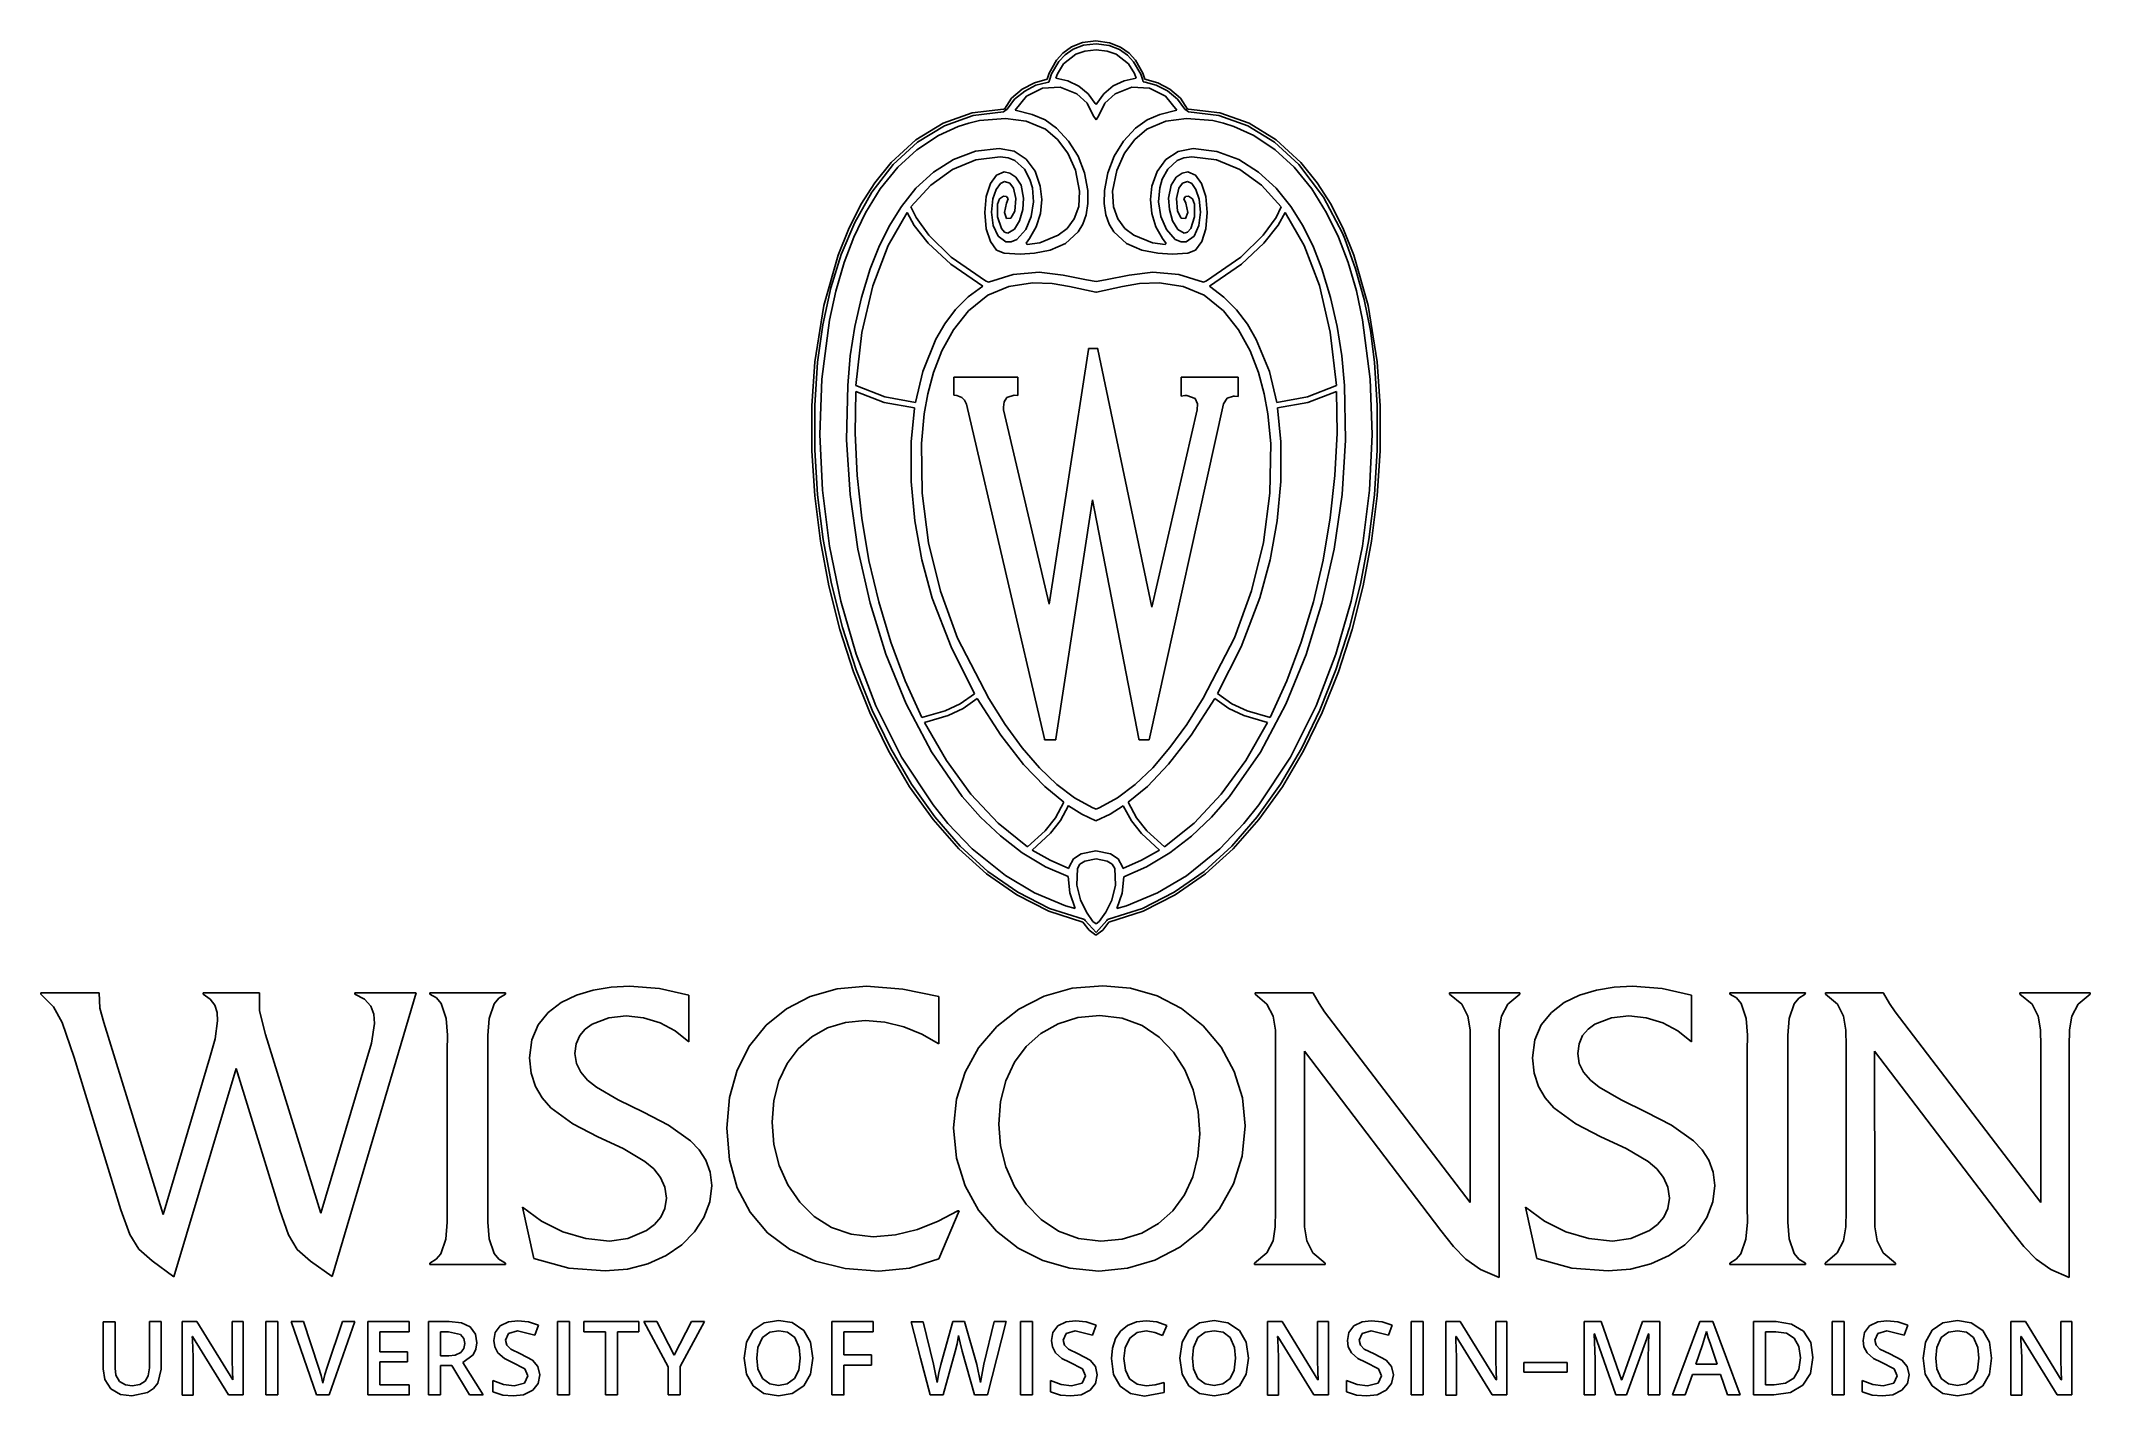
# Model space of a CAD drawing. Extents: x 0 to 159, y 0 to 105.
import ezdxf

# ---------------------------------------------------------------- set-up
doc = ezdxf.new("R2010")
doc.units = 0

msp = doc.modelspace()

# ---------------------------------------------------------------- linework, layer by layer
at = {"layer": 'Layer 1'}
for p, q in [((80.683491, 104.833972), (79.835435, 104.500365)), ((81.73758, 104.95739), (80.683491, 104.833972)), ((82.791669, 104.826375), (81.73758, 104.95739)), ((83.639725, 104.489202), (82.791669, 104.826375)), ((78.676686, 103.482011), (78.099853, 102.461177)), ((78.298537, 102.411602), (78.861278, 103.373947)), ((79.173228, 104.026426), (78.676686, 103.482011)), ((78.861278, 103.373947), (79.336515, 103.87788)), ((79.835435, 104.500365), (79.173228, 104.026426)), ((79.227406, 103.179195), (80.17801, 103.927868)), ((79.336515, 103.87788), (79.965263, 104.314462)), ((79.965263, 104.314462), (80.765724, 104.6218)), ((80.17801, 103.927868), (80.874291, 104.173819)), ((80.765724, 104.6218), (81.7561, 104.738)), ((80.874291, 104.173819), (81.7403, 104.267)), ((81.7403, 104.267), (82.606303, 104.173843)), ((81.7403, 104.267), (81.7403, 104.267)), ((81.7561, 104.738), (82.746444, 104.618453)), ((82.606303, 104.173843), (83.30258, 103.928045)), ((82.746444, 104.618453), (83.546664, 104.303063)), ((83.30258, 103.928045), (84.253179, 103.180558)), ((83.546664, 104.303063), (84.174743, 103.856703)), ((84.301932, 104.014798), (83.639725, 104.489202)), ((84.174743, 103.856703), (84.648663, 103.34425)), ((84.798474, 103.472089), (84.301932, 104.014798)), ((84.648663, 103.34425), (85.205955, 102.380562)), ((85.375307, 102.457456), (84.798474, 103.472089)), ((76.960577, 101.725099), (76.011675, 101.214868)), ((77.94346, 101.99671), (76.960577, 101.725099)), ((77.08736, 101.523799), (77.943574, 101.753242)), ((78.099853, 102.461177), (77.94346, 101.99671)), ((77.943574, 101.753242), (78.094386, 101.774408)), ((78.094386, 101.774408), (78.131427, 101.922574)), ((78.131427, 101.922574), (78.298537, 102.411602)), ((78.623445, 102.06556), (78.754035, 102.424064)), ((79.554828, 101.874337), (78.623445, 102.06556)), ((78.754035, 102.424064), (79.227406, 103.179195)), ((80.399477, 101.468475), (79.554828, 101.874337)), ((83.924418, 101.882987), (83.079241, 101.474524)), ((84.85709, 102.07625), (83.924418, 101.882987)), ((84.253179, 103.180558), (84.726535, 102.428604)), ((84.726535, 102.428604), (84.85709, 102.07625)), ((85.205955, 102.380562), (85.3624, 101.931)), ((85.3624, 101.931), (85.399442, 101.782834)), ((85.5317, 101.99671), (85.375307, 102.457456)), ((85.399442, 101.782834), (85.550254, 101.761667)), ((86.515704, 101.726216), (85.5317, 101.99671)), ((85.550254, 101.761667), (86.405641, 101.530612)), ((87.466468, 101.21586), (86.515704, 101.726216)), ((75.203165, 100.518105), (74.64146, 99.6869)), ((74.866474, 99.665682), (75.432475, 100.451741)), ((76.011675, 101.214868), (75.203165, 100.518105)), ((75.432475, 100.451741), (76.211549, 101.080539)), ((75.47496, 99.607545), (76.350773, 100.682)), ((76.211549, 101.080539), (77.08736, 101.523799)), ((76.350773, 100.682), (77.588721, 101.305688)), ((77.588721, 101.305688), (78.973406, 101.37009)), ((78.973406, 101.37009), (80.2639, 100.864)), ((80.2639, 100.864), (80.26393, 100.86446)), ((80.26393, 100.86446), (81.05941, 100.151757)), ((81.121418, 100.871016), (80.399477, 101.468475)), ((81.05941, 100.151757), (81.52864, 99.1923)), ((81.684675, 100.105), (81.121418, 100.871016)), ((81.740238, 100.030917), (81.684675, 100.105)), ((81.7958, 100.105), (81.740238, 100.030917)), ((82.357666, 100.874112), (81.7958, 100.105)), ((81.951972, 99.1923), (82.421202, 100.151757)), ((83.079241, 101.474524), (82.357666, 100.874112)), ((82.421202, 100.151757), (83.216682, 100.86446)), ((83.216682, 100.86446), (84.5084, 101.372657)), ((84.5084, 101.372657), (85.895025, 101.308864)), ((85.895025, 101.308864), (87.134625, 100.684213)), ((86.405641, 101.530612), (87.279632, 101.084004)), ((87.134625, 100.684213), (88.010922, 99.60769)), ((87.279632, 101.084004), (88.056887, 100.452353)), ((88.275347, 100.518477), (87.466468, 101.21586)), ((88.056887, 100.452353), (88.622064, 99.666167)), ((88.8337, 99.6869), (88.275347, 100.518477)), ((69.884666, 98.585903), (67.781688, 97.294862)), ((72.154829, 99.390277), (69.884666, 98.585903)), ((69.989215, 98.39403), (72.217955, 99.177733)), ((71.064307, 98.326892), (71.879223, 98.591475)), ((71.879223, 98.591475), (72.69943, 98.795204)), ((74.5701, 99.6869), (72.154829, 99.390277)), ((72.217955, 99.177733), (74.567495, 99.464599)), ((72.69943, 98.795204), (74.73143, 98.961891)), ((74.567495, 99.464599), (74.866474, 99.665682)), ((74.64146, 99.6869), (74.5701, 99.6869)), ((74.73143, 98.961891), (76.328707, 98.754568)), ((76.79788, 99.27417), (75.47496, 99.607545)), ((76.328707, 98.754568), (77.81382, 98.1311)), ((77.796309, 98.84338), (76.79788, 99.27417)), ((78.68436, 98.21584), (77.796309, 98.84338)), ((81.52864, 99.1923), (81.740306, 98.861571)), ((81.740306, 98.861571), (81.951972, 99.1923)), ((85.689573, 98.843525), (84.801522, 98.215985)), ((85.674492, 98.125902), (87.159606, 98.74937)), ((86.688002, 99.274315), (85.689573, 98.843525)), ((88.010922, 99.60769), (86.688002, 99.274315)), ((87.159606, 98.74937), (88.756882, 98.956693)), ((88.622064, 99.666167), (88.915751, 99.462438)), ((88.756882, 98.956693), (90.788882, 98.790006)), ((88.90538, 99.68693), (88.8337, 99.6869)), ((91.321018, 99.391796), (88.90538, 99.68693)), ((88.915751, 99.462438), (91.265701, 99.175573)), ((90.788882, 98.790006), (91.609089, 98.586277)), ((91.265701, 99.175573), (93.493367, 98.39187)), ((93.5918, 98.587919), (91.321018, 99.391796)), ((91.609089, 98.586277), (92.424005, 98.321694)), ((95.694904, 97.296382), (93.5918, 98.587919)), ((67.781688, 97.294862), (65.86797, 95.53824)), ((66.024105, 95.392669), (67.913767, 97.127629)), ((67.863122, 96.527682), (69.532367, 97.63633)), ((67.913767, 97.127629), (69.989215, 98.39403)), ((69.532367, 97.63633), (71.064307, 98.326892)), ((77.81382, 98.1311), (78.749244, 97.319037)), ((79.619893, 97.191635), (78.68436, 98.21584)), ((78.749244, 97.319037), (79.550477, 96.260166)), ((80.344506, 96.022433), (79.619893, 97.191635)), ((83.865989, 97.19178), (83.141376, 96.022578)), ((84.801522, 98.215985), (83.865989, 97.19178)), ((83.939819, 96.254968), (84.740555, 97.313839)), ((84.740555, 97.313839), (85.674492, 98.125902)), ((92.424005, 98.321694), (93.955945, 97.631132)), ((93.493367, 98.39187), (95.568732, 97.125469)), ((93.955945, 97.631132), (95.624852, 96.526263)), ((95.568732, 97.125469), (97.461781, 95.390508)), ((97.60751, 95.53827), (95.694904, 97.296382)), ((64.372195, 93.258152), (66.024105, 95.392669)), ((65.86797, 95.53824), (64.603284, 93.975489)), ((66.386477, 95.17306), (67.863122, 96.527682)), ((70.69819, 95.7773), (69.152653, 94.800452)), ((70.614205, 94.995843), (72.421348, 95.739072)), ((72.400988, 96.41234), (70.69819, 95.7773)), ((74.23401, 96.638848), (72.400988, 96.41234)), ((72.421348, 95.739072), (74.323988, 95.990674)), ((75.393753, 96.413749), (74.23401, 96.638848)), ((74.323988, 95.990674), (74.940244, 95.914043)), ((74.940244, 95.914043), (75.449995, 95.706536)), ((76.3305, 95.792518), (75.393753, 96.413749)), ((75.449995, 95.706536), (76.188306, 95.033213)), ((77.01672, 94.86222), (76.3305, 95.792518)), ((79.550477, 96.260166), (80.144839, 94.936878)), ((80.842297, 94.74013), (80.344506, 96.022433)), ((83.141376, 96.022578), (82.643585, 94.740275)), ((83.344963, 94.93168), (83.939819, 96.254968)), ((87.157811, 95.786322), (86.471591, 94.856645)), ((88.094559, 96.407431), (87.157811, 95.786322)), ((87.297483, 95.034234), (88.035792, 95.706935)), ((88.035792, 95.706935), (88.545542, 95.914178)), ((89.254302, 96.63365), (88.094559, 96.407431)), ((88.545542, 95.914178), (89.161797, 95.9907)), ((89.161797, 95.9907), (91.064437, 95.738726)), ((91.088069, 96.406396), (89.254302, 96.63365)), ((91.064437, 95.738726), (92.87158, 94.994875)), ((92.792109, 95.772099), (91.088069, 96.406396)), ((94.337896, 94.795995), (92.792109, 95.772099)), ((95.624852, 96.526263), (97.102, 95.1757)), ((97.461781, 95.390508), (99.369239, 92.867665)), ((98.872196, 93.975519), (97.60751, 95.53827)), ((64.603284, 93.975489), (63.52112, 92.28122)), ((65.02278, 93.493728), (66.386477, 95.17306)), ((67.402498, 92.103954), (68.931582, 93.778349)), ((69.152653, 94.800452), (67.79141, 93.548518)), ((68.931582, 93.778349), (70.614205, 94.995843)), ((73.561708, 93.911405), (73.240198, 92.912399)), ((74.041471, 94.573564), (73.561708, 93.911405)), ((74.00516, 93.463575), (74.331011, 93.916882)), ((74.6336, 94.8133), (74.041471, 94.573564)), ((74.331011, 93.916882), (74.657358, 94.069804)), ((75.069213, 94.725156), (74.6336, 94.8133)), ((74.657358, 94.069804), (75.055225, 93.937182)), ((75.055225, 93.937182), (75.340106, 93.548536)), ((75.538804, 94.409796), (75.069213, 94.725156)), ((75.929502, 93.790829), (75.538804, 94.409796)), ((76.128435, 92.791864), (75.929502, 93.790829)), ((76.188306, 95.033213), (76.615565, 94.23934)), ((76.615565, 94.23934), (76.808418, 93.593554)), ((77.42488, 93.709918), (77.01672, 94.86222)), ((77.530919, 92.67031), (77.42488, 93.709918)), ((80.144839, 94.936878), (80.45965, 93.33156)), ((81.09736, 93.37662), (80.842297, 94.74013)), ((82.643585, 94.740275), (82.388522, 93.376765)), ((83.028662, 93.326362), (83.344963, 94.93168)), ((86.063432, 93.70472), (85.958136, 92.665118)), ((86.471591, 94.856645), (86.063432, 93.70472)), ((86.677367, 93.59358), (86.870223, 94.240485)), ((86.870223, 94.240485), (87.297483, 95.034234)), ((87.553681, 93.786389), (87.35735, 92.79189)), ((87.94175, 94.405843), (87.553681, 93.786389)), ((88.410682, 94.723673), (87.94175, 94.405843)), ((88.145679, 93.544098), (88.430561, 93.93324)), ((88.8496, 94.8133), (88.410682, 94.723673)), ((88.430561, 93.93324), (88.828427, 94.06983)), ((88.828427, 94.06983), (89.153657, 93.915421)), ((89.442139, 94.573586), (88.8496, 94.8133)), ((89.153657, 93.915421), (89.479632, 93.459635)), ((89.922826, 93.911477), (89.442139, 94.573586)), ((90.245263, 92.912521), (89.922826, 93.911477)), ((92.87158, 94.994875), (94.554203, 93.777257)), ((95.696902, 93.54332), (94.337896, 94.795995)), ((94.554203, 93.777257), (96.083287, 92.10398)), ((97.102, 95.1757), (98.465697, 93.496368)), ((99.95436, 92.28125), (98.872196, 93.975519)), ((63.52112, 92.28122), (62.552787, 90.364199)), ((63.044905, 90.907989), (64.372195, 93.258152)), ((63.888817, 91.65146), (65.02278, 93.493728)), ((66.661848, 92.141267), (65.706165, 90.607015)), ((67.79141, 93.548518), (66.661848, 92.141267)), ((67.798669, 91.271139), (67.402498, 92.103954)), ((73.240198, 92.912399), (73.12283, 91.66212)), ((73.654588, 91.688554), (73.754716, 92.71807)), ((73.754716, 92.71807), (74.00516, 93.463575)), ((74.111655, 92.309667), (74.104379, 91.334014)), ((74.271066, 92.722582), (74.111655, 92.309667)), ((74.575337, 92.947974), (74.271066, 92.722582)), ((74.805162, 92.912868), (74.575337, 92.947974)), ((74.636191, 91.667394), (74.80354, 92.393012)), ((74.80354, 92.393012), (74.943107, 92.725724)), ((74.943107, 92.725724), (74.805162, 92.912868)), ((75.340106, 93.548536), (75.522544, 92.746894)), ((75.522544, 92.746894), (75.443955, 91.768598)), ((76.064523, 91.897947), (76.128435, 92.791864)), ((76.89788, 92.486935), (76.722429, 91.360473)), ((76.808418, 93.593554), (76.89788, 92.486935)), ((77.427856, 91.592257), (77.530919, 92.67031)), ((80.404413, 92.123883), (80.058435, 91.170578)), ((80.45965, 93.33156), (80.404413, 92.123883)), ((80.985332, 91.499699), (81.115665, 92.36503)), ((81.115665, 92.36503), (81.09736, 93.37662)), ((82.388522, 93.376765), (82.370218, 92.365204)), ((82.370218, 92.365204), (82.500551, 91.499952)), ((83.08314, 92.11977), (83.028662, 93.326362)), ((83.428763, 91.167613), (83.08314, 92.11977)), ((85.958136, 92.665118), (86.06244, 91.587066)), ((86.587904, 92.486587), (86.677367, 93.59358)), ((86.763356, 91.361488), (86.587904, 92.486587)), ((87.35735, 92.79189), (87.421263, 91.900576)), ((87.963241, 92.74692), (88.145679, 93.544098)), ((88.042949, 91.773461), (87.963241, 92.74692)), ((88.680623, 92.912894), (88.542678, 92.72575)), ((88.542678, 92.72575), (88.687206, 92.388076)), ((88.910448, 92.948), (88.680623, 92.912894)), ((88.687206, 92.388076), (88.849594, 91.66742)), ((89.214719, 92.722234), (88.910448, 92.948)), ((89.37413, 92.308698), (89.214719, 92.722234)), ((89.381406, 91.33404), (89.37413, 92.308698)), ((89.479632, 93.459635), (89.730697, 92.713634)), ((89.730697, 92.713634), (89.831197, 91.68858)), ((90.363052, 91.662265), (90.245263, 92.912521)), ((96.083287, 92.10398), (95.686372, 91.270791)), ((96.825718, 92.136069), (95.696902, 93.54332)), ((97.782144, 90.601818), (96.825718, 92.136069)), ((98.465697, 93.496368), (99.59966, 91.6541)), ((99.369239, 92.867665), (100.833, 90.064)), ((100.922693, 90.364229), (99.95436, 92.28125)), ((61.996701, 88.416567), (63.044905, 90.907989)), ((62.971527, 89.757018), (63.888817, 91.65146)), ((65.706165, 90.607015), (64.906753, 88.982475)), ((65.625835, 89.102987), (67.10357, 91.65966)), ((67.10357, 91.65966), (67.641748, 90.670574)), ((67.641748, 90.670574), (68.743983, 89.287342)), ((68.783952, 89.9142), (67.798669, 91.271139)), ((73.12283, 91.66212), (73.237593, 90.411841)), ((73.779562, 90.665651), (73.654588, 91.688554)), ((74.150351, 89.825558), (73.779562, 90.665651)), ((74.104379, 91.334014), (74.412618, 90.430134)), ((74.802589, 91.19313), (74.636191, 91.667394)), ((75.137907, 91.23877), (74.802589, 91.19313)), ((75.443955, 91.768598), (75.137907, 91.23877)), ((75.417785, 90.370062), (75.813584, 91.036026)), ((75.813584, 91.036026), (76.064523, 91.897947)), ((76.722429, 91.360473), (76.28901, 90.349103)), ((76.591444, 89.659148), (77.114946, 90.560341)), ((77.114946, 90.560341), (77.427856, 91.592257)), ((80.058435, 91.170578), (79.502546, 90.442995)), ((80.357894, 90.163301), (80.726146, 90.769498)), ((80.726146, 90.769498), (80.985332, 91.499699)), ((82.500551, 91.499952), (82.759737, 90.76987)), ((82.759737, 90.76987), (83.12799, 90.163818)), ((83.984605, 90.441053), (83.428763, 91.167613)), ((86.06244, 91.587066), (86.375598, 90.555149)), ((86.375598, 90.555149), (86.896868, 89.65395)), ((87.196775, 90.350988), (86.763356, 91.361488)), ((87.421263, 91.900576), (87.672203, 91.035059)), ((87.672203, 91.035059), (88.068001, 90.365995)), ((88.348872, 91.243757), (88.042949, 91.773461)), ((88.683569, 91.19576), (88.348872, 91.243757)), ((88.849594, 91.66742), (88.683569, 91.19576)), ((89.073166, 90.432141), (89.381406, 91.33404)), ((89.706595, 90.665679), (89.336426, 89.825586)), ((89.831197, 91.68858), (89.706595, 90.665679)), ((90.247917, 90.411986), (90.363052, 91.662265)), ((95.686372, 91.270791), (94.701835, 89.913232)), ((94.749859, 89.290282), (95.852094, 90.676614)), ((95.852094, 90.676614), (96.39027, 91.667563)), ((96.39027, 91.667563), (97.860936, 89.110904)), ((98.582301, 88.977277), (97.782144, 90.601818)), ((99.59966, 91.6541), (100.516951, 89.759658)), ((62.552787, 90.364199), (61.75371, 88.37068)), ((62.219297, 87.79119), (62.971527, 89.757018)), ((64.906753, 88.982475), (64.246, 87.304358)), ((64.443523, 86.001866), (65.625835, 89.102987)), ((68.743983, 89.287342), (70.493124, 87.665489)), ((70.523792, 88.221406), (68.783952, 89.9142)), ((73.237593, 90.411841), (73.554762, 89.412835)), ((73.554762, 89.412835), (74.033657, 88.750676)), ((74.760753, 89.391766), (74.150351, 89.825558)), ((74.412618, 90.430134), (74.650577, 90.146741)), ((74.650577, 90.146741), (74.919295, 90.064014)), ((75.153871, 89.397073), (74.760753, 89.391766)), ((74.919295, 90.064014), (75.417785, 90.370062)), ((75.604568, 89.587764), (75.153871, 89.397073)), ((76.28901, 90.349103), (75.604568, 89.587764)), ((76.323885, 89.286747), (76.591444, 89.659148)), ((76.40359, 89.18819), (76.323885, 89.286747)), ((77.383747, 89.328087), (76.40359, 89.18819)), ((78.817581, 89.912485), (77.383747, 89.328087)), ((78.189926, 88.75601), (79.37333, 89.278411)), ((79.502546, 90.442995), (78.817581, 89.912485)), ((79.37333, 89.278411), (80.357894, 90.163301)), ((83.12799, 90.163818), (84.112553, 89.279253)), ((84.669741, 89.911257), (83.984605, 90.441053)), ((84.112553, 89.279253), (85.295957, 88.757146)), ((86.104194, 89.326611), (84.669741, 89.911257)), ((87.084722, 89.182992), (86.104194, 89.326611)), ((86.896868, 89.65395), (87.16542, 89.280557)), ((87.16542, 89.280557), (87.084722, 89.182992)), ((87.881217, 89.58779), (87.196775, 90.350988)), ((88.332673, 89.397099), (87.881217, 89.58779)), ((88.068001, 90.365995), (88.56649, 90.06404)), ((88.726148, 89.391793), (88.332673, 89.397099)), ((88.56649, 90.06404), (88.835207, 90.148996)), ((89.336426, 89.825586), (88.726148, 89.391793)), ((88.835207, 90.148996), (89.073166, 90.432141)), ((89.451108, 88.750821), (89.930128, 89.41298)), ((89.930128, 89.41298), (90.247917, 90.411986)), ((94.701835, 89.913232), (92.962739, 88.220314)), ((93.000717, 87.66781), (94.749859, 89.290282)), ((97.860936, 89.110904), (99.04139, 86.009784)), ((99.242312, 87.29916), (98.582301, 88.977277)), ((100.516951, 89.759658), (101.26918, 87.79383)), ((100.833, 90.064), (101.018208, 89.624792)), ((101.72177, 88.37071), (100.922693, 90.364229)), ((101.018208, 89.624792), (101.851513, 87.305151)), ((61.75371, 88.37068), (60.64775, 84.46014)), ((61.192825, 85.835929), (61.996701, 88.416567)), ((61.571155, 85.586893), (62.219297, 87.79119)), ((70.493124, 87.665489), (72.97202, 85.96054)), ((73.183638, 86.381024), (70.523792, 88.221406)), ((74.033657, 88.750676), (74.6336, 88.51094)), ((74.6336, 88.51094), (75.859735, 88.442603)), ((75.859735, 88.442603), (76.965966, 88.50708)), ((76.965966, 88.50708), (78.189926, 88.75601)), ((85.295957, 88.757146), (86.519917, 88.508387)), ((86.519917, 88.508387), (87.626147, 88.443864)), ((87.626147, 88.443864), (88.852282, 88.511085)), ((88.852282, 88.511085), (89.451108, 88.750821)), ((92.962739, 88.220314), (90.302147, 86.38105)), ((90.52182, 85.968443), (93.000717, 87.66781)), ((101.26918, 87.79383), (101.913487, 85.589415)), ((102.82773, 84.46017), (101.72177, 88.37071)), ((60.570895, 82.977005), (61.192825, 85.835929)), ((64.246, 87.304358), (63.579323, 85.095385)), ((63.599049, 82.381342), (64.443523, 86.001866)), ((72.97202, 85.96054), (71.833647, 85.134556)), ((73.416471, 86.261962), (73.183638, 86.381024)), ((74.975869, 85.939493), (73.35563, 85.26183)), ((75.329738, 86.876787), (73.416471, 86.261962)), ((76.82431, 86.222266), (74.975869, 85.939493)), ((77.332301, 87.03719), (75.329738, 86.876787)), ((78.354009, 86.174558), (76.82431, 86.222266)), ((79.185175, 86.824753), (77.332301, 87.03719)), ((79.677831, 85.927917), (78.354009, 86.174558)), ((81.012651, 86.452462), (79.185175, 86.824753)), ((81.7138, 85.5026), (79.677831, 85.927917)), ((81.7429, 86.3334), (81.012651, 86.452462)), ((82.473134, 86.452488), (81.742885, 86.333426)), ((81.742885, 86.333426), (81.7429, 86.3334)), ((83.796036, 85.926995), (81.76669, 85.50267)), ((84.30061, 86.824779), (82.473134, 86.452488)), ((85.115313, 86.174256), (83.796036, 85.926995)), ((86.153484, 87.037216), (84.30061, 86.824779)), ((86.64295, 86.222336), (85.115313, 86.174256)), ((88.155057, 86.877805), (86.153484, 87.037216)), ((88.498996, 85.939563), (86.64295, 86.222336)), ((90.069314, 86.261988), (88.155057, 86.877805)), ((90.12486, 85.2619), (88.498996, 85.939563)), ((90.302147, 86.38105), (90.069314, 86.261988)), ((91.654115, 85.119563), (90.52182, 85.968443)), ((99.04139, 86.009784), (99.888469, 82.389253)), ((99.908989, 85.090187), (99.242312, 87.29916)), ((101.851513, 87.305151), (102.512692, 84.934098)), ((60.64775, 84.46014), (59.96248, 80.09717)), ((61.086877, 83.3409), (61.571155, 85.586893)), ((63.579323, 85.095385), (63.065041, 82.848777)), ((70.853, 84.149388), (70.020624, 83.041561)), ((71.833647, 85.134556), (70.853, 84.149388)), ((73.35563, 85.26183), (71.865794, 84.044933)), ((81.76669, 85.50267), (81.7138, 85.5026)), ((91.614695, 84.044993), (90.12486, 85.2619)), ((92.631909, 84.123436), (91.654115, 85.119563)), ((100.423272, 82.843579), (99.908989, 85.090187)), ((101.913487, 85.589415), (102.394, 83.3436)), ((102.512692, 84.934098), (102.999452, 82.521193)), ((103.513, 80.0972), (102.82773, 84.46017)), ((60.171535, 80.078599), (60.570895, 82.977005)), ((60.499503, 78.76361), (61.086877, 83.3409)), ((63.065041, 82.848777), (62.704676, 80.572404)), ((70.020624, 83.041561), (69.32706, 81.847599)), ((70.694543, 82.576641), (69.803524, 80.951582)), ((71.865794, 84.044933), (70.694543, 82.576641)), ((92.785945, 82.576694), (91.614695, 84.044993)), ((93.463913, 83.013888), (92.631909, 84.123436)), ((93.676965, 80.951631), (92.785945, 82.576694)), ((94.158841, 81.824748), (93.463913, 83.013888)), ((100.783636, 80.567206), (100.423272, 82.843579)), ((102.394, 83.3436), (102.981374, 78.76631)), ((63.13483, 78.26646), (63.599049, 82.381342)), ((69.32706, 81.847599), (68.318545, 79.347372)), ((81.1688, 81.062871), (78.10493, 61.330271)), ((81.86728, 81.139651), (81.1688, 81.1396)), ((81.1688, 81.1396), (81.1688, 81.062871)), ((81.883155, 81.068214), (81.86728, 81.139651)), ((86.058275, 61.084214), (81.883155, 81.068214)), ((95.172318, 79.343), (94.158841, 81.824748)), ((99.888469, 82.389253), (100.35901, 78.274363)), ((102.999452, 82.521193), (103.309498, 80.075992)), ((59.96248, 80.09717), (59.73489, 76.688525)), ((59.947412, 76.710288), (60.171535, 80.078599)), ((62.704676, 80.572404), (62.49975, 78.274138)), ((69.803524, 80.951582), (69.154381, 79.264387)), ((94.326108, 79.264435), (93.676965, 80.951631)), ((100.988562, 78.26894), (100.783636, 80.567206)), ((103.309498, 80.075992), (103.533613, 76.706791)), ((103.741065, 76.688583), (103.513, 80.0972)), ((103.513, 80.0972), (103.513, 80.0972)), ((60.3452, 74.461703), (60.499503, 78.76361)), ((62.49975, 78.274138), (62.410636, 74.04617)), ((63.067994, 74.572059), (63.11895, 77.8005)), ((63.11895, 77.8005), (65.336435, 76.952235)), ((65.379008, 77.38312), (63.1348, 78.2715)), ((63.1348, 78.2715), (63.13483, 78.26646)), ((68.318545, 79.347372), (67.7518, 76.94091)), ((69.154381, 79.264387), (68.708761, 77.609685)), ((75.6893, 78.9118), (70.7283, 78.9118)), ((70.7283, 78.9118), (70.7283, 77.5175)), ((75.689302, 77.48305), (75.6893, 78.9118)), ((88.3284, 78.9118), (88.3284, 77.4381)), ((92.7443, 78.9118), (88.3284, 78.9118)), ((88.3284, 78.9118), (88.3284, 78.9118)), ((92.744304, 77.411687), (92.7443, 78.9118)), ((94.771729, 77.609734), (94.326108, 79.264435)), ((95.74204, 76.948813), (95.172318, 79.343)), ((100.35901, 78.274363), (98.114545, 77.388459)), ((98.139185, 76.961838), (100.361577, 77.8138)), ((100.361577, 77.8138), (100.411016, 74.585359)), ((101.077676, 74.040972), (100.988562, 78.26894)), ((102.981374, 78.76631), (103.13295, 74.464278)), ((59.73489, 76.688525), (59.734344, 73.216862)), ((59.948365, 73.273545), (59.947412, 76.710288)), ((65.336435, 76.952235), (67.6724, 76.5279)), ((67.7518, 76.94091), (65.379008, 77.38312)), ((67.67243, 76.52286), (67.407847, 73.8982)), ((67.6724, 76.5279), (67.67243, 76.52286)), ((68.708761, 77.609685), (68.428309, 76.082106)), ((70.7283, 77.5175), (70.947904, 77.483104)), ((70.947904, 77.483104), (71.330557, 77.334276)), ((71.330557, 77.334276), (71.559215, 77.136335)), ((71.559215, 77.136335), (71.69932, 76.824292)), ((71.69932, 76.824292), (77.7424, 50.895192)), ((74.5807, 76.59405), (74.625212, 76.996001)), ((74.5807, 76.3718), (74.5807, 76.59405)), ((78.10493, 61.330271), (74.5807, 76.3718)), ((74.625212, 76.996001), (74.824116, 77.348112)), ((74.824116, 77.348112), (75.395615, 77.522737)), ((75.395615, 77.522737), (75.689302, 77.48305)), ((85.8572, 50.821), (91.60923, 76.8374)), ((89.587815, 76.382414), (86.058275, 61.084214)), ((88.3284, 77.4381), (88.627379, 77.483079)), ((88.627379, 77.483079), (88.767608, 77.483079)), ((88.767608, 77.483079), (89.418482, 77.263475)), ((89.418482, 77.263475), (89.606874, 76.84288)), ((89.606874, 76.84288), (89.587815, 76.382414)), ((91.60923, 76.8374), (91.897689, 77.280293)), ((91.897689, 77.280293), (92.402979, 77.435358)), ((92.402979, 77.435358), (92.4612, 77.4355)), ((92.4612, 77.4355), (92.744304, 77.411687)), ((95.052182, 76.082159), (94.771729, 77.609734)), ((98.114545, 77.388459), (95.742, 76.9486)), ((95.742, 76.9486), (95.74204, 76.948813)), ((95.797517, 76.53586), (98.139185, 76.961838)), ((96.0621, 73.9112), (95.797517, 76.53586)), ((103.533613, 76.706791), (103.532653, 73.269387)), ((103.742008, 73.216998), (103.741065, 76.688583)), ((68.428309, 76.082106), (68.20949, 73.78683)), ((95.271, 73.7869), (95.052182, 76.082159)), ((59.734344, 73.216862), (59.955776, 69.71559)), ((60.169344, 69.802197), (59.948365, 73.273545)), ((60.55242, 70.16202), (60.3452, 74.461703)), ((62.410636, 74.04617), (62.682312, 69.825998)), ((63.22673, 71.292338), (63.067994, 74.572059)), ((67.407847, 73.8982), (67.423043, 70.828659)), ((68.20949, 73.78683), (68.272856, 69.915943)), ((95.20648, 69.91935), (95.271, 73.7869)), ((95.271, 73.7869), (95.271, 73.7869)), ((96.05225, 70.841816), (96.0621, 73.9112)), ((100.411016, 74.585359), (100.251568, 71.305632)), ((100.806, 69.8208), (101.077676, 74.040972)), ((103.13295, 74.464278), (102.923, 70.1647)), ((103.532653, 73.269387), (103.311668, 69.797584)), ((103.520887, 69.715842), (103.742008, 73.216998)), ((61.09465, 65.829502), (60.55242, 70.16202)), ((63.589298, 67.997117), (63.22673, 71.292338)), ((67.423043, 70.828659), (67.704401, 67.777806)), ((68.272856, 69.915943), (68.766728, 66.08829)), ((94.71223, 66.095058), (95.20648, 69.91935)), ((95.776236, 67.790653), (96.05225, 70.841816)), ((100.251568, 71.305632), (99.888909, 68.010403)), ((102.923, 70.1647), (102.38077, 65.832182)), ((102.923, 70.1647), (102.923, 70.1647)), ((59.955776, 69.71559), (60.394121, 66.218117)), ((60.605299, 66.330072), (60.169344, 69.802197)), ((62.682312, 69.825998), (63.291195, 65.591396)), ((78.6288, 50.903029), (81.45455, 69.400029)), ((81.45455, 69.400029), (85.0634, 50.8925)), ((100.189503, 65.584528), (100.806, 69.8208)), ((103.311668, 69.797584), (102.875709, 66.325186)), ((103.082763, 66.218512), (103.520887, 69.715842)), ((64.149837, 64.722176), (63.589298, 67.997117)), ((67.704401, 67.777806), (68.249571, 64.762899)), ((95.236379, 64.774972), (95.776236, 67.790653)), ((99.888909, 68.010403), (99.328711, 64.735454)), ((60.394121, 66.218117), (61.044313, 62.757852)), ((61.251179, 62.890998), (60.605299, 66.330072)), ((61.97323, 61.55249), (61.09465, 65.829502)), ((63.291195, 65.591396), (64.230122, 61.417548)), ((68.766728, 66.08829), (69.684449, 62.339607)), ((93.794898, 62.349662), (94.71223, 66.095058)), ((99.242644, 61.409659), (100.189503, 65.584528)), ((102.38077, 65.832182), (101.50219, 61.55517)), ((102.875709, 66.325186), (102.229824, 62.885996)), ((102.432693, 62.758405), (103.082763, 66.218512)), ((64.902488, 61.503294), (64.149837, 64.722176)), ((68.249571, 64.762899), (69.0562, 61.8012)), ((94.435, 61.812033), (95.236379, 64.774972)), ((99.328711, 64.735454), (98.576649, 61.516566)), ((61.044313, 62.757852), (61.901287, 59.368205)), ((62.101935, 59.518801), (61.251179, 62.890998)), ((69.684449, 62.339607), (71.01936, 58.70563)), ((92.461128, 58.7188), (93.794898, 62.349662)), ((102.229824, 62.885996), (101.379065, 59.513819)), ((101.575737, 59.368919), (102.432693, 62.758405)), ((63.161277, 57.448423), (61.97323, 61.55249)), ((64.230122, 61.417548), (65.461231, 57.446691)), ((65.841391, 58.376251), (64.902488, 61.503294)), ((69.0562, 61.8012), (70.505077, 58.012216)), ((92.986123, 58.023049), (94.435, 61.812033)), ((98.576649, 61.516566), (97.638397, 58.389523)), ((98.011535, 57.438802), (99.242644, 61.409659)), ((101.50219, 61.55517), (100.314143, 57.451103)), ((61.901287, 59.368205), (62.959976, 56.082583)), ((63.152516, 56.24731), (62.101935, 59.518801)), ((101.379065, 59.513819), (100.328481, 56.242458)), ((100.516954, 56.08345), (101.575737, 59.368919)), ((64.6905, 53.4589), (63.161277, 57.448423)), ((65.461231, 57.446691), (67.029412, 53.596478)), ((66.960685, 55.376827), (65.841391, 58.376251)), ((70.505077, 58.012216), (72.33703, 54.39288)), ((71.01936, 58.70563), (73.426639, 54.031011)), ((90.052399, 54.042516), (92.461128, 58.7188)), ((91.15417, 54.403713), (92.986123, 58.023049)), ((96.443354, 53.588589), (98.011535, 57.438802)), ((97.638397, 58.389523), (96.519628, 55.390107)), ((100.314143, 57.451103), (98.78492, 53.46158)), ((62.959976, 56.082583), (64.215316, 52.934395)), ((64.397872, 53.110353), (63.152516, 56.24731)), ((100.328481, 56.242458), (99.083123, 53.105717)), ((99.261403, 52.935396), (100.516954, 56.08345)), ((68.25451, 52.5408), (66.960685, 55.376827)), ((72.33703, 54.39288), (71.221769, 53.600454)), ((71.439805, 53.246862), (72.5434, 54.0251)), ((72.5434, 54.0251), (72.5434, 54.02006)), ((72.5434, 54.02006), (74.361953, 51.173807)), ((73.426639, 54.031011), (74.700327, 52.007514)), ((88.778441, 52.017235), (90.052399, 54.042516)), ((89.119401, 51.179845), (90.93721, 54.025353)), ((90.93721, 54.025353), (92.041183, 53.247106)), ((91.1568, 54.4035), (91.15417, 54.403713)), ((92.270358, 53.609645), (91.1568, 54.4035)), ((96.519628, 55.390107), (95.226017, 52.5541)), ((64.215316, 52.934395), (65.662241, 49.95705)), ((65.832954, 50.141756), (64.397872, 53.110353)), ((66.675749, 49.48668), (64.6905, 53.4589)), ((67.029412, 53.596478), (68.985474, 49.882463)), ((70.042761, 53.052105), (68.25451, 52.5408)), ((68.4476, 52.15188), (70.287113, 52.698573)), ((71.221769, 53.600454), (70.042761, 53.052105)), ((70.287113, 52.698573), (71.439805, 53.246862)), ((92.041183, 53.247106), (93.194766, 52.698799)), ((93.447415, 53.061088), (92.270358, 53.609645)), ((93.194766, 52.698799), (95.0356, 52.152103)), ((95.226017, 52.5541), (93.447415, 53.061088)), ((94.487293, 49.874574), (96.443354, 53.588589)), ((98.78492, 53.46158), (96.798678, 49.486509)), ((99.083123, 53.105717), (97.648041, 50.137401)), ((97.814142, 49.958155), (99.261403, 52.935396)), ((70.144528, 49.220587), (68.4476, 52.15188)), ((74.361953, 51.173807), (76.120231, 48.916915)), ((74.700327, 52.007514), (76.010045, 50.211166)), ((77.7424, 50.895192), (77.758275, 50.826401)), ((77.758275, 50.826401), (78.6288, 50.8263)), ((78.6288, 50.8263), (78.6288, 50.903029)), ((85.0634, 50.8925), (85.079275, 50.821063)), ((85.079275, 50.821063), (85.8572, 50.821)), ((87.362363, 48.922208), (89.119401, 51.179845)), ((87.468793, 50.21876), (88.778441, 52.017235)), ((95.0356, 52.152103), (93.340907, 49.220815)), ((65.662241, 49.95705), (67.295685, 47.183957)), ((67.452712, 47.375347), (65.832954, 50.141756)), ((69.11436, 45.77549), (66.675749, 49.48668)), ((68.985474, 49.882463), (71.379152, 46.434218)), ((72.049566, 46.604564), (70.144528, 49.220587)), ((76.010045, 50.211166), (77.347792, 48.655425)), ((86.131487, 48.660765), (87.468793, 50.21876)), ((93.340907, 49.220815), (91.437605, 46.60479)), ((92.093614, 46.426329), (94.487293, 49.874574)), ((96.798678, 49.486509), (94.35845, 45.7728)), ((97.648041, 50.137401), (96.028284, 47.371312)), ((96.180231, 47.185122), (97.814142, 49.958155)), ((76.120231, 48.916915), (77.766889, 47.200766)), ((77.347792, 48.655425), (78.705568, 47.353746)), ((84.774554, 47.356924), (86.131487, 48.660765)), ((85.715953, 47.205313), (87.362363, 48.922208)), ((67.295685, 47.183957), (69.110583, 44.648524)), ((69.252094, 44.844955), (67.452712, 47.375347)), ((71.379152, 46.434218), (72.778922, 44.839112)), ((74.152547, 44.355153), (72.049566, 46.604564)), ((77.766889, 47.200766), (79.25058, 45.97674)), ((78.705568, 47.353746), (80.075371, 46.319585)), ((80.075371, 46.319585), (81.4492, 45.5664)), ((82.033928, 45.5664), (83.406024, 46.320911)), ((83.406024, 46.320911), (84.774554, 47.356924)), ((84.23003, 45.982033), (85.715953, 47.205313)), ((91.437605, 46.60479), (89.334376, 44.355378)), ((90.694959, 44.831224), (92.093614, 46.426329)), ((96.028284, 47.371312), (94.228904, 44.841256)), ((94.36473, 44.649697), (96.180231, 47.185122)), ((69.110583, 44.648524), (71.101869, 42.384161)), ((70.27059, 44.33616), (69.11436, 45.77549)), ((71.226052, 42.584406), (69.252094, 44.844955)), ((72.778922, 44.839112), (74.326279, 43.369022)), ((78.606948, 44.781156), (77.802323, 43.774892)), ((78.202138, 43.576446), (78.980414, 44.56179)), ((79.25058, 45.97674), (78.606948, 44.781156)), ((78.980414, 44.56179), (79.6183, 45.7225)), ((79.6183, 45.7225), (79.61835, 45.71745)), ((79.61835, 45.71745), (80.640124, 45.067731)), ((80.640124, 45.067731), (81.73501, 44.55064)), ((81.4492, 45.5664), (81.740241, 45.436754)), ((81.73501, 44.55064), (82.829896, 45.067731)), ((81.740241, 45.436754), (82.033928, 45.5664)), ((82.829896, 45.067731), (83.85167, 45.71745)), ((83.85167, 45.71745), (84.490803, 44.555681)), ((84.2326, 45.9818), (84.23003, 45.982033)), ((84.875498, 44.783294), (84.2326, 45.9818)), ((84.490803, 44.555681), (85.267851, 43.571019)), ((85.678888, 43.775553), (84.875498, 44.783294)), ((89.147478, 43.361137), (90.694959, 44.831224)), ((94.228904, 44.841256), (92.25495, 42.581036)), ((92.372696, 42.385275), (94.36473, 44.649697)), ((94.35845, 45.7728), (93.20222, 44.33347)), ((72.13855, 42.3756), (70.27059, 44.33616)), ((76.4433, 42.5237), (74.152547, 44.355153)), ((74.326279, 43.369022), (76.01403, 42.067605)), ((77.802323, 43.774892), (76.4433, 42.5237)), ((76.7979, 42.27787), (78.202138, 43.576446)), ((85.267851, 43.571019), (86.65625, 42.27787)), ((87.0399, 42.523923), (85.678888, 43.775553)), ((89.334376, 44.355378), (87.0399, 42.523923)), ((87.459108, 42.05972), (89.147478, 43.361137)), ((93.20222, 44.33347), (91.33426, 42.37291)), ((71.101869, 42.384161), (73.264477, 40.424275)), ((73.369535, 40.627529), (71.226052, 42.584406)), ((74.71559, 40.29598), (72.13855, 42.3756)), ((76.01403, 42.067605), (77.834982, 40.978518)), ((78.180737, 41.493879), (76.7979, 42.27787)), ((79.63952, 40.86235), (78.180737, 41.493879)), ((79.994718, 41.606282), (79.655395, 40.968183)), ((80.580107, 41.991126), (79.994718, 41.606282)), ((80.493881, 41.176046), (80.871449, 41.406565)), ((81.727075, 42.230243), (80.580107, 41.991126)), ((80.871449, 41.406565), (81.74292, 41.589788)), ((82.874039, 41.996087), (81.727075, 42.230243)), ((81.74292, 41.589788), (82.609444, 41.414478)), ((82.609444, 41.414478), (82.986397, 41.17972)), ((83.459428, 41.611863), (82.874039, 41.996087)), ((83.798755, 40.968183), (83.459428, 41.611863)), ((85.273413, 41.493879), (83.81463, 40.86235)), ((86.65625, 42.27787), (85.273413, 41.493879)), ((85.637784, 40.970629), (87.459108, 42.05972)), ((91.33426, 42.37291), (88.75722, 40.29329)), ((92.25495, 42.581036), (90.111472, 40.624455)), ((90.209189, 40.425254), (92.372696, 42.385275)), ((73.264477, 40.424275), (75.593342, 38.802275)), ((75.677493, 39.00815), (73.369535, 40.627529)), ((76.962944, 38.968256), (74.71559, 40.29598)), ((77.834982, 40.978518), (79.586522, 40.219165)), ((79.586522, 40.219165), (79.70343, 38.955806)), ((79.655395, 40.968183), (79.63952, 40.86235)), ((80.248149, 39.554361), (80.29565, 40.84631)), ((80.29565, 40.84631), (80.493881, 41.176046)), ((82.986397, 41.17972), (83.1902, 40.8383)), ((83.1902, 40.8383), (83.237272, 39.54797)), ((83.769337, 38.947917), (83.886244, 40.211276)), ((83.81463, 40.86235), (83.798755, 40.968183)), ((83.886244, 40.211276), (85.637784, 40.970629)), ((88.75722, 40.29329), (86.509866, 38.965566)), ((90.111472, 40.624455), (87.803521, 39.005319)), ((87.879268, 38.803031), (90.209189, 40.425254)), ((75.593342, 38.802275), (78.083398, 37.551571)), ((78.144876, 37.760097), (75.677493, 39.00815)), ((79.3749, 37.9703), (76.962944, 38.968256)), ((79.70343, 38.955806), (80.115688, 37.755895)), ((80.530797, 38.414463), (80.248149, 39.554361)), ((80.995512, 37.464569), (80.530797, 38.414463)), ((82.953725, 38.407462), (82.488116, 37.458448)), ((83.237272, 39.54797), (82.953725, 38.407462)), ((83.357078, 37.748006), (83.769337, 38.947917)), ((86.509866, 38.965566), (84.09791, 37.96761)), ((87.803521, 39.005319), (85.336146, 37.75743)), ((85.387992, 37.552004), (87.879268, 38.803031)), ((78.083398, 37.551571), (80.72958, 36.70557)), ((80.766635, 36.917199), (78.144876, 37.760097)), ((80.115688, 37.755895), (79.3749, 37.9703)), ((79.3749, 37.9703), (79.3749, 37.9703)), ((80.72958, 36.70557), (81.211452, 36.073547)), ((80.853947, 36.896032), (80.766635, 36.917199)), ((80.904218, 36.821949), (80.853947, 36.896032)), ((81.7403, 35.9012), (80.904218, 36.821949)), ((81.49421, 36.74263), (80.995512, 37.464569)), ((81.741595, 36.571881), (81.49421, 36.74263)), ((82.576815, 36.819342), (81.7403, 35.9012)), ((81.98898, 36.74263), (81.741595, 36.571881)), ((81.989, 36.7426), (81.98898, 36.74263)), ((82.488116, 37.458448), (81.989, 36.7426)), ((82.262515, 36.073546), (82.74042, 36.70557)), ((82.627086, 36.893425), (82.576815, 36.819342)), ((82.714398, 36.914592), (82.627086, 36.893425)), ((85.336146, 37.75743), (82.714398, 36.914592)), ((82.74042, 36.70557), (85.387992, 37.552004)), ((84.09791, 37.96761), (83.357078, 37.748006)), ((81.211452, 36.073547), (81.735, 35.68957)), ((81.735, 35.68957), (82.262515, 36.073546)), ((81.7403, 35.9012), (81.7403, 35.9012)), ((82.2562, 31.7605), (79.901297, 31.583514)), ((84.409625, 31.587536), (82.2562, 31.7605)), ((82.2562, 31.7605), (82.2562, 31.7605)), ((4.500554, 31.21807), (0, 31.2181)), ((0, 31.2181), (0, 31.1228)), ((0, 31.1228), (0.972798, 30.140616)), ((4.570669, 30.027449), (4.500554, 31.21807)), ((16.92534, 31.22071), (12.5783, 31.2207)), ((12.5783, 31.2207), (12.5783, 31.1255)), ((12.5783, 31.1255), (13.114377, 30.735848)), ((13.114377, 30.735848), (13.459269, 30.250069)), ((13.459269, 30.250069), (13.64082, 29.683918)), ((16.926663, 29.833967), (16.92534, 31.22071)), ((22.56893, 9.23121), (29.07238, 31.22861)), ((29.07238, 31.22861), (24.3258, 31.2287)), ((24.3258, 31.2287), (24.3258, 31.1334)), ((24.3258, 31.1334), (24.3258, 31.1255)), ((24.3258, 31.1255), (25.074808, 30.725933)), ((25.074808, 30.725933), (25.548421, 30.19363)), ((25.548421, 30.19363), (25.792219, 29.557829)), ((35.9833, 31.2181), (30.1228, 31.2181)), ((30.1228, 31.2181), (30.1228, 31.1228)), ((30.1228, 31.1255), (30.632235, 30.821488)), ((30.1228, 31.1228), (30.1228, 31.1255)), ((30.632235, 30.821488), (30.997493, 30.386074)), ((30.997493, 30.386074), (31.389488, 29.242332)), ((34.727203, 29.227766), (35.121597, 30.378949)), ((35.121597, 30.378949), (35.482876, 30.817526)), ((35.482876, 30.817526), (35.98331, 31.12284)), ((35.98331, 31.12284), (35.9833, 31.2181)), ((40.30827, 30.4604), (39.305991, 29.699347)), ((41.486786, 31.033062), (40.30827, 30.4604)), ((42.792332, 31.428402), (41.486786, 31.033062)), ((44.175702, 31.657489), (42.792332, 31.428402)), ((45.58769, 31.731391), (44.175702, 31.657489)), ((47.913031, 31.558652), (45.58769, 31.731391)), ((50.1835, 31.0276), (47.913031, 31.558652)), ((50.18342, 27.41603), (50.1835, 31.0276)), ((59.597099, 30.938005), (57.752442, 29.990621)), ((61.675105, 31.524852), (59.597099, 30.938005)), ((63.95499, 31.726049), (61.675105, 31.524852)), ((66.784594, 31.49673), (63.95499, 31.726049)), ((69.5668, 30.9323), (66.784594, 31.49673)), ((69.56683, 27.25466), (69.5668, 30.9323)), ((77.719342, 30.964726), (75.753807, 29.953961)), ((79.901297, 31.583514), (77.719342, 30.964726)), ((86.466336, 30.997908), (84.409625, 31.587536)), ((88.366883, 30.015236), (86.466336, 30.997908)), ((98.5545, 31.2102), (94.0566, 31.2102)), ((94.0566, 31.2102), (94.0566, 31.1149)), ((94.0566, 31.1149), (94.982022, 30.33161)), ((94.982022, 30.33161), (95.457239, 29.410654)), ((98.554564, 31.18104), (98.5545, 31.2102)), ((99.017584, 30.387291), (98.554564, 31.18104)), ((99.4515, 29.747), (99.017584, 30.387291)), ((114.564, 31.2181), (109.133, 31.2181)), ((109.133, 31.2181), (109.133, 31.1228)), ((109.133, 31.1255), (110.073343, 30.34221)), ((109.133, 31.1228), (109.133, 31.1255)), ((110.073343, 30.34221), (110.547855, 29.421254)), ((113.161421, 29.418552), (113.637422, 30.339508)), ((113.637422, 30.339508), (114.56437, 31.1228)), ((114.56437, 31.1228), (114.564, 31.2181)), ((118.01889, 30.460409), (117.016802, 29.699356)), ((119.197091, 31.033071), (118.01889, 30.460409)), ((120.502168, 31.428411), (119.197091, 31.033071)), ((121.884883, 31.657498), (120.502168, 31.428411)), ((123.296, 31.7314), (121.884883, 31.657498)), ((125.610361, 31.557318), (123.296, 31.7314)), ((127.87, 31.0276), (125.610361, 31.557318)), ((127.86996, 27.41603), (127.87, 31.0276)), ((136.694, 31.2181), (130.839, 31.2181)), ((130.839, 31.2181), (130.839, 31.1228)), ((130.839, 31.1255), (131.348549, 30.821488)), ((130.839, 31.1228), (130.839, 31.1255)), ((131.348549, 30.821488), (131.714107, 30.386074)), ((131.714107, 30.386074), (132.107012, 29.242332)), ((135.437887, 29.227766), (135.831246, 30.378949)), ((135.831246, 30.378949), (136.192582, 30.817526)), ((136.192582, 30.817526), (136.69366, 31.12284)), ((136.69366, 31.12284), (136.694, 31.2181)), ((142.745, 31.2102), (138.247, 31.2102)), ((138.247, 31.2102), (138.247, 31.1149)), ((138.247, 31.1149), (139.173948, 30.33161)), ((139.173948, 30.33161), (139.649949, 29.410654)), ((142.745064, 31.18104), (142.745, 31.2102)), ((143.208084, 30.387291), (142.745064, 31.18104)), ((143.642, 29.747), (143.208084, 30.387291)), ((153.323, 31.2181), (153.323, 31.1228)), ((158.75, 31.2181), (153.323, 31.2181)), ((153.323, 31.2181), (153.323, 31.2181)), ((153.323, 31.1228), (154.264875, 30.33951)), ((154.264875, 30.33951), (154.740174, 29.418554)), ((157.346421, 29.418552), (157.822422, 30.339508)), ((157.822422, 30.339508), (158.74937, 31.1228)), ((158.74937, 31.1228), (158.75, 31.2181)), ((0.972798, 30.140616), (1.650667, 28.908899)), ((1.650667, 28.908899), (2.56116, 26.19891)), ((4.87097, 28.9162), (4.570669, 30.027449)), ((9.46413, 14.0493), (4.87097, 28.9162)), ((13.686875, 29.05315), (13.483869, 27.660781)), ((13.64082, 29.683918), (13.686875, 29.05315)), ((17.38836, 27.9928), (16.926663, 29.833967)), ((25.851781, 28.84777), (25.600509, 27.321827)), ((25.792219, 29.557829), (25.851781, 28.84777)), ((31.389488, 29.242332), (31.486803, 27.936865)), ((34.621535, 27.92081), (34.727203, 29.227766)), ((38.529156, 28.738833), (38.02697, 27.567791)), ((39.305991, 29.699347), (38.529156, 28.738833)), ((42.1681, 28.409678), (42.702331, 28.801788)), ((42.702331, 28.801788), (43.984734, 29.285064)), ((43.984734, 29.285064), (45.34155, 29.42951)), ((45.34155, 29.42951), (46.683511, 29.292355)), ((46.683511, 29.292355), (47.96145, 28.901226)), ((47.96145, 28.901226), (49.139906, 28.270869)), ((56.172606, 28.707815), (54.889062, 27.114701)), ((57.752442, 29.990621), (56.172606, 28.707815)), ((60.940181, 28.500808), (62.330886, 28.929882)), ((62.330886, 28.929882), (63.86242, 29.07764)), ((63.86242, 29.07764), (65.377182, 28.938898)), ((65.377182, 28.938898), (66.848137, 28.583932)), ((66.848137, 28.583932), (68.252336, 28.020075)), ((74.048163, 28.601046), (72.645879, 26.955807)), ((75.753807, 29.953961), (74.048163, 28.601046)), ((77.462031, 28.07393), (78.800784, 28.826447)), ((78.800784, 28.826447), (80.332579, 29.297989)), ((80.332579, 29.297989), (82.041882, 29.46124)), ((82.041882, 29.46124), (83.772049, 29.258829)), ((83.772049, 29.258829), (85.304523, 28.685309)), ((85.304523, 28.685309), (86.629133, 27.791252)), ((90.051816, 28.663143), (88.366883, 30.015236)), ((91.434665, 27.003357), (90.051816, 28.663143)), ((95.457239, 29.410654), (95.632319, 28.334421)), ((110.736, 14.9753), (99.4515, 29.747)), ((110.547855, 29.421254), (110.715782, 28.345021)), ((112.986053, 28.34232), (113.161421, 29.418552)), ((116.240065, 28.738842), (115.737915, 27.5678)), ((117.016802, 29.699356), (116.240065, 28.738842)), ((119.856601, 28.409678), (120.390536, 28.801788)), ((120.390536, 28.801788), (121.672811, 29.285064)), ((121.672811, 29.285064), (123.03074, 29.42951)), ((123.03074, 29.42951), (124.372228, 29.292747)), ((124.372228, 29.292747), (125.649628, 28.901717)), ((125.649628, 28.901717), (126.82739, 28.271214)), ((132.107012, 29.242332), (132.205239, 27.936865)), ((135.33375, 27.92081), (135.437887, 29.227766)), ((139.649949, 29.410654), (139.825317, 28.334421)), ((154.929, 14.9727), (143.642, 29.747)), ((154.740174, 29.418554), (154.908391, 28.342321)), ((157.171053, 28.34232), (157.346421, 29.418552)), ((13.483869, 27.660781), (13.073, 26.199)), ((21.6746, 14.1472), (17.38836, 27.9928)), ((25.600509, 27.321827), (25.159236, 25.84971)), ((31.486803, 27.936865), (31.47746, 26.71226)), ((34.626, 26.7096), (34.621535, 27.92081)), ((38.02697, 27.567791), (37.84864, 26.175151)), ((41.3728, 26.5191), (41.471709, 27.277698)), ((41.471709, 27.277698), (41.747351, 27.904769)), ((41.747351, 27.904769), (42.1681, 28.409678)), ((49.139906, 28.270869), (50.18342, 27.41603)), ((54.889062, 27.114701), (53.93328, 25.236392)), ((58.659392, 26.883918), (59.709839, 27.81172)), ((59.709839, 27.81172), (60.940181, 28.500808)), ((68.252336, 28.020075), (69.56683, 27.25466)), ((75.425786, 25.835237), (76.331853, 27.067755)), ((76.331853, 27.067755), (77.462031, 28.07393)), ((86.629133, 27.791252), (87.735711, 26.627226)), ((92.452118, 25.121202), (91.434665, 27.003357)), ((95.632319, 28.334421), (95.65733, 27.0853)), ((95.65733, 27.0853), (95.6573, 14.3271)), ((110.715782, 28.345021), (110.73637, 27.0959)), ((110.73637, 27.0959), (110.736, 14.9753)), ((112.961, 27.0932), (112.986053, 28.34232)), ((112.96101, 9.1545), (112.961, 27.0932)), ((115.737915, 27.5678), (115.55959, 26.17516)), ((119.062, 26.5191), (119.1608, 27.277698)), ((119.1608, 27.277698), (119.436178, 27.904769)), ((119.436178, 27.904769), (119.856601, 28.409678)), ((126.82739, 28.271214), (127.86996, 27.41603)), ((132.205239, 27.936865), (132.19631, 26.71226)), ((135.339, 26.7096), (135.33375, 27.92081)), ((139.825317, 28.334421), (139.85037, 27.0853)), ((139.85037, 27.0853), (139.851, 14.3271)), ((154.908391, 28.342321), (154.92902, 27.0932)), ((154.92902, 27.0932), (154.929, 14.9727)), ((157.146, 27.0932), (157.171053, 28.34232)), ((157.14621, 9.1545), (157.146, 27.0932)), ((2.56116, 26.19891), (6.19918, 14.40111)), ((13.073, 26.199), (9.46413, 14.0493)), ((25.159236, 25.84971), (21.6746, 14.1472)), ((31.47746, 26.71226), (31.4774, 14.6605)), ((34.62599, 14.66049), (34.626, 26.7096)), ((37.84864, 26.175151), (37.967734, 24.990767)), ((41.49195, 25.747588), (41.3728, 26.5191)), ((41.3728, 26.5191), (41.3728, 26.5191)), ((41.828664, 25.064922), (41.49195, 25.747588)), ((57.176323, 24.397376), (57.808376, 25.738703)), ((57.808376, 25.738703), (58.659392, 26.883918)), ((72.645879, 26.955807), (71.590427, 25.068069)), ((74.759362, 24.403693), (75.425786, 25.835237)), ((87.735711, 26.627226), (88.614085, 25.243804)), ((97.87983, 14.3271), (97.8798, 26.7096)), ((97.8798, 26.7096), (108.4631, 12.8031)), ((115.55959, 26.17516), (115.678684, 24.990776)), ((119.18119, 25.747588), (119.062, 26.5191)), ((119.062, 26.5191), (119.062, 26.5191)), ((119.518033, 25.064922), (119.18119, 25.747588)), ((132.19631, 26.71226), (132.196, 14.6605)), ((135.33934, 14.66049), (135.339, 26.7096)), ((142.06563, 14.3271), (142.065, 26.7096)), ((142.065, 26.7096), (152.6483, 12.8031)), ((10.29757, 9.22057), (15.11033, 25.36017)), ((15.11033, 25.36017), (18.497, 14.38)), ((37.967734, 24.990767), (38.304302, 23.966362)), ((38.304302, 23.966362), (38.827278, 23.082081)), ((42.35184, 24.455832), (41.828664, 25.064922)), ((43.030376, 23.905048), (42.35184, 24.455832)), ((44.729114, 22.917314), (43.030376, 23.905048)), ((53.93328, 25.236392), (53.336733, 23.098004)), ((56.782766, 22.881238), (57.176323, 24.397376)), ((71.590427, 25.068069), (70.925277, 22.987658)), ((74.348116, 22.800438), (74.759362, 24.403693)), ((88.614085, 25.243804), (89.254087, 23.691555)), ((93.079467, 23.075681), (92.452118, 25.121202)), ((115.678684, 24.990776), (116.015252, 23.966371)), ((116.015252, 23.966371), (116.538228, 23.08209)), ((120.04144, 24.455832), (119.518033, 25.064922)), ((120.720324, 23.905048), (120.04144, 24.455832)), ((122.420165, 22.917314), (120.720324, 23.905048)), ((38.827278, 23.082081), (39.505593, 22.318066)), ((39.505593, 22.318066), (41.20397, 21.071421)), ((46.676056, 21.979558), (44.729114, 22.917314)), ((53.336733, 23.098004), (53.13089, 20.724649)), ((56.64724, 21.21159), (56.782766, 22.881238)), ((70.925277, 22.987658), (70.6939, 20.7644)), ((74.207582, 21.05279), (74.348116, 22.800438)), ((89.254087, 23.691555), (89.645546, 22.02105)), ((93.292, 20.9258), (93.079467, 23.075681)), ((116.538228, 23.08209), (117.216543, 22.318075)), ((117.216543, 22.318075), (118.91492, 21.07143)), ((124.368844, 21.979559), (122.420165, 22.917314)), ((41.20397, 21.071421), (43.15089, 20.067582)), ((48.622383, 20.969618), (46.676056, 21.979558)), ((50.319272, 19.765331), (48.622383, 20.969618)), ((53.13089, 20.724649), (53.338381, 18.284125)), ((56.788963, 19.480471), (56.64724, 21.21159)), ((70.6939, 20.7644), (70.927064, 18.405198)), ((74.348344, 19.377296), (74.207582, 21.05279)), ((89.645546, 22.02105), (89.778292, 20.28286)), ((93.055085, 18.568781), (93.292, 20.9258)), ((118.91492, 21.07143), (120.86184, 20.067591)), ((126.317652, 20.96962), (124.368844, 21.979559)), ((128.017879, 19.765334), (126.317652, 20.96962)), ((43.15089, 20.067582), (45.09781, 19.147709)), ((45.09781, 19.147709), (46.796187, 18.152957)), ((50.99642, 19.052131), (50.319272, 19.765331)), ((51.517901, 18.244534), (50.99642, 19.052131)), ((57.203072, 17.840138), (56.788963, 19.480471)), ((74.760685, 17.745335), (74.348344, 19.377296)), ((89.778292, 20.28286), (89.640463, 18.558419)), ((120.86184, 20.067591), (122.80876, 19.147718)), ((122.80876, 19.147718), (124.507137, 18.152966)), ((128.697053, 19.052136), (128.017879, 19.765334)), ((129.220816, 18.24454), (128.697053, 19.052136)), ((46.796187, 18.152957), (47.474502, 17.577864)), ((47.474502, 17.577864), (47.997478, 16.924486)), ((51.852613, 17.327269), (51.517901, 18.244534)), ((53.338381, 18.284125), (53.947459, 16.108547)), ((57.87298, 16.333751), (57.203072, 17.840138)), ((70.927064, 18.405198), (71.593814, 16.264588)), ((75.429694, 16.212344), (74.760685, 17.745335)), ((89.640463, 18.558419), (89.237222, 16.975172)), ((92.378445, 16.414168), (93.055085, 18.568781)), ((124.507137, 18.152966), (125.185452, 17.577873)), ((125.185452, 17.577873), (125.708428, 16.924495)), ((129.558078, 17.327276), (129.220816, 18.24454)), ((47.997478, 16.924486), (48.334046, 16.172966)), ((48.334046, 16.172966), (48.45314, 15.303451)), ((51.811802, 15.020145), (51.969451, 16.285065)), ((51.969451, 16.285065), (51.852613, 17.327269)), ((53.947459, 16.108547), (54.938031, 14.216549)), ((58.782097, 15.00447), (57.87298, 16.333751)), ((71.593814, 16.264588), (72.645038, 14.372149)), ((76.340455, 14.833764), (75.429694, 16.212344)), ((89.237222, 16.975172), (88.583949, 15.560469)), ((91.31324, 14.496438), (92.378445, 16.414168)), ((125.708428, 16.924495), (126.044996, 16.172975)), ((126.044996, 16.172975), (126.16409, 15.30346)), ((129.519998, 15.020154), (129.677751, 16.285074)), ((129.677751, 16.285074), (129.558078, 17.327276)), ((6.19918, 14.40111), (6.873784, 12.498509)), ((18.497, 14.38), (19.165237, 12.469338)), ((31.4774, 14.6605), (31.482278, 13.450527)), ((34.621525, 13.455359), (34.62599, 14.66049)), ((38.785898, 13.519516), (37.29567, 14.626121)), ((37.29567, 14.626121), (38.189961, 10.630921)), ((48.336016, 14.518002), (48.012237, 13.839895)), ((48.45314, 15.303451), (48.336016, 14.518002)), ((51.355163, 13.810509), (51.811802, 15.020145)), ((59.913837, 13.895454), (58.782097, 15.00447)), ((71.0405, 14.3271), (69.522247, 13.532677)), ((69.5641, 10.622885), (71.13572, 14.327045)), ((71.13572, 14.327045), (71.0405, 14.3271)), ((72.645038, 14.372149), (74.031621, 12.757461)), ((77.478054, 13.665031), (76.340455, 14.833764)), ((87.696024, 14.341658), (86.588827, 13.346086)), ((88.583949, 15.560469), (87.696024, 14.341658)), ((89.910629, 12.850071), (91.31324, 14.496438)), ((95.6573, 14.3271), (95.631793, 13.077896)), ((97.900418, 13.077897), (97.87983, 14.3271)), ((116.491676, 13.519761), (115.00133, 14.62613)), ((115.00133, 14.62613), (115.895621, 10.63093)), ((126.046955, 14.518011), (125.723105, 13.839904)), ((126.16409, 15.30346), (126.046955, 14.518011)), ((129.063133, 13.810518), (129.519998, 15.020154)), ((132.196, 14.6605), (132.201209, 13.450527)), ((135.334089, 13.455359), (135.33934, 14.66049)), ((139.851, 14.3271), (139.825492, 13.077896)), ((142.086218, 13.077897), (142.06563, 14.3271)), ((31.482278, 13.450527), (31.37752, 12.146299)), ((34.727194, 12.159193), (34.621525, 13.455359)), ((40.435026, 12.699086), (38.785898, 13.519516)), ((46.91029, 12.802482), (45.47844, 12.184764)), ((47.523198, 13.268324), (46.91029, 12.802482)), ((48.012237, 13.839895), (47.523198, 13.268324)), ((50.623998, 12.6911), (51.355163, 13.810509)), ((54.938031, 14.216549), (56.290006, 12.626764)), ((61.251609, 13.049864), (59.913837, 13.895454)), ((62.778826, 12.510859), (61.251609, 13.049864)), ((67.899575, 12.896738), (66.206966, 12.474605)), ((69.522247, 13.532677), (67.899575, 12.896738)), ((74.031621, 12.757461), (75.704452, 11.450103)), ((78.827577, 12.761584), (77.478054, 13.665031)), ((80.374111, 12.178861), (78.827577, 12.761584)), ((86.588827, 13.346086), (85.277737, 12.601104)), ((88.22177, 11.509545), (89.910629, 12.850071)), ((95.631793, 13.077896), (95.45324, 11.9991)), ((98.068345, 11.999102), (97.900418, 13.077897)), ((108.4631, 12.8031), (109.430067, 11.571837)), ((118.140814, 12.699422), (116.491676, 13.519761)), ((124.620579, 12.802491), (123.187159, 12.184773)), ((125.233869, 13.268333), (124.620579, 12.802491)), ((125.723105, 13.839904), (125.233869, 13.268333)), ((128.331741, 12.691109), (129.063133, 13.810518)), ((132.201209, 13.450527), (132.096781, 12.146299)), ((135.438225, 12.159193), (135.334089, 13.455359)), ((139.825492, 13.077896), (139.64694, 11.9991)), ((142.254145, 11.999102), (142.086218, 13.077897)), ((152.6483, 12.8031), (153.615638, 11.571837)), ((6.873784, 12.498509), (7.577657, 11.366341)), ((7.577657, 11.366341), (8.616889, 10.456423)), ((19.165237, 12.469338), (19.852325, 11.326381)), ((19.852325, 11.326381), (20.879733, 10.423036)), ((31.37752, 12.146299), (30.984037, 11.003799)), ((35.121588, 11.018303), (34.727194, 12.159193)), ((42.202516, 12.180716), (40.435026, 12.699086)), ((44.04783, 11.980291), (42.202516, 12.180716)), ((45.47844, 12.184764), (44.04783, 11.980291)), ((48.435946, 10.862737), (49.642771, 11.696861)), ((49.642771, 11.696861), (50.623998, 12.6911)), ((56.290006, 12.626764), (57.983292, 11.357828)), ((57.983292, 11.357828), (59.997796, 10.428373)), ((64.4789, 12.3216), (62.778826, 12.510859)), ((66.206966, 12.474605), (64.4789, 12.3216)), ((64.4789, 12.3216), (64.4789, 12.3216)), ((75.704452, 11.450103), (77.614418, 10.479654)), ((82.102742, 11.9723), (80.374111, 12.178861)), ((82.1054, 11.9723), (82.102742, 11.9723)), ((83.778135, 12.134059), (82.1054, 11.9723)), ((85.277737, 12.601104), (83.778135, 12.134059)), ((86.297823, 10.509339), (88.22177, 11.509545)), ((95.45324, 11.9991), (94.968597, 11.069629)), ((98.542857, 11.069631), (98.068345, 11.999102)), ((109.430067, 11.571837), (110.400509, 10.582916)), ((119.90825, 12.180979), (118.140814, 12.699422)), ((121.75349, 11.9803), (119.90825, 12.180979)), ((123.187159, 12.184773), (121.75349, 11.9803)), ((126.143733, 10.862746), (127.350412, 11.69687)), ((127.350412, 11.69687), (128.331741, 12.691109)), ((132.096781, 12.146299), (131.702636, 11.003799)), ((135.831584, 11.018303), (135.438225, 12.159193)), ((139.64694, 11.9991), (139.162297, 11.069629)), ((142.728657, 11.069631), (142.254145, 11.999102)), ((153.615638, 11.571837), (154.586699, 10.582916)), ((8.616889, 10.456423), (10.29757, 9.22057)), ((20.879733, 10.423036), (22.56893, 9.23121)), ((30.623059, 10.573191), (30.12274, 10.27901)), ((30.12274, 10.27901), (30.1228, 10.1837)), ((30.1228, 10.1837), (35.9833, 10.1837)), ((30.984037, 11.003799), (30.623059, 10.573191)), ((35.482867, 10.583059), (35.121588, 11.018303)), ((35.9833, 10.279), (35.482867, 10.583059)), ((35.9833, 10.1837), (35.9833, 10.279)), ((38.189961, 10.630921), (40.904302, 9.898327)), ((40.904302, 9.898327), (43.706521, 9.670485)), ((43.706521, 9.670485), (45.443357, 9.814605)), ((45.443357, 9.814605), (47.027987, 10.22367)), ((47.027987, 10.22367), (48.435946, 10.862737)), ((59.997796, 10.428373), (62.313426, 9.857036)), ((62.313426, 9.857036), (64.91009, 9.662449)), ((64.91009, 9.662449), (67.291783, 9.877665)), ((67.291783, 9.877665), (69.5641, 10.622885)), ((77.614418, 10.479654), (79.712405, 9.875693)), ((79.712405, 9.875693), (81.9493, 9.6678)), ((81.9493, 9.6678), (84.189947, 9.883931)), ((84.189947, 9.883931), (86.297823, 10.509339)), ((94.968597, 11.069629), (94.02482, 10.2684)), ((94.02482, 10.2684), (94.0249, 10.1732)), ((94.0249, 10.1732), (99.4832, 10.1732)), ((99.4832, 10.2684), (98.542857, 11.069631)), ((99.4832, 10.1732), (99.4832, 10.2684)), ((110.400509, 10.582916), (111.526724, 9.791938)), ((111.526724, 9.791938), (112.96101, 9.1545)), ((115.895621, 10.63093), (118.61262, 9.898165)), ((118.61262, 9.898165), (121.417471, 9.670494)), ((121.417471, 9.670494), (123.152675, 9.814614)), ((123.152675, 9.814614), (124.736291, 10.223679)), ((124.736291, 10.223679), (126.143733, 10.862746)), ((131.340643, 10.573191), (130.83869, 10.27901)), ((130.83869, 10.27901), (130.839, 10.1837)), ((130.839, 10.1837), (136.694, 10.1837)), ((131.702636, 11.003799), (131.340643, 10.573191)), ((136.19292, 10.583059), (135.831584, 11.018303)), ((136.694, 10.279), (136.19292, 10.583059)), ((136.694, 10.1837), (136.694, 10.279)), ((138.21852, 10.2684), (138.218, 10.1732)), ((138.218, 10.1732), (143.669, 10.1732)), ((139.162297, 11.069629), (138.21852, 10.2684)), ((143.669, 10.2684), (142.728657, 11.069631)), ((143.669, 10.1732), (143.669, 10.2684)), ((154.586699, 10.582916), (155.713038, 9.791938)), ((155.713038, 9.791938), (157.14621, 9.1545)), ((4.818055, 2.08221), (4.81806, 5.73346)), ((4.81806, 5.73346), (5.74939, 5.73346)), ((5.74939, 5.73346), (5.74939, 2.14836)), ((8.397867, 2.156295), (8.39786, 5.74404)), ((8.39786, 5.74404), (9.3239, 5.74404)), ((9.30538, 5.74404), (9.30538, 2.07692)), ((9.3239, 5.74404), (9.30538, 5.74404)), ((10.9458, 0.058153), (10.9458, 5.74404)), ((10.9458, 5.74404), (12.0703, 5.74404)), ((12.0703, 5.74404), (14.85107, 1.24613)), ((14.819337, 2.767482), (14.8193, 5.74404)), ((14.8193, 5.74404), (15.6686, 5.74404)), ((15.6686, 5.74404), (15.6686, 0.076674)), ((17.4334, 0.076674), (17.4334, 5.74404)), ((17.4334, 5.74404), (18.3594, 5.74404)), ((18.3594, 5.74404), (18.3594, 0.076674)), ((21.3518, 0.076674), (19.37536, 5.744044)), ((19.37536, 5.744044), (20.3279, 5.74404)), ((20.3279, 5.74404), (21.5132, 2.20921)), ((22.172011, 2.225085), (23.3521, 5.74404)), ((24.3125, 5.74404), (22.32813, 0.07667)), ((23.3521, 5.74404), (24.3125, 5.74404)), ((25.3312, 0.076674), (25.3312, 5.74404)), ((25.3312, 5.74404), (28.5353, 5.74404)), ((28.5353, 4.95029), (26.2572, 4.95029)), ((26.2572, 4.95029), (26.2572, 3.40777)), ((28.5353, 5.74404), (28.5353, 4.95029)), ((30.0302, 0.07932), (30.0302, 5.74404)), ((30.0302, 5.74404), (31.6177, 5.74404)), ((31.56735, 4.963528), (30.9562, 4.96352)), ((30.9562, 4.96352), (30.9562, 3.11144)), ((32.511911, 4.754507), (31.56735, 4.963528)), ((31.6177, 5.74404), (32.57152, 5.641514)), ((32.57152, 5.641514), (33.24224, 5.333936)), ((33.24224, 5.333936), (33.656839, 4.777464)), ((33.656839, 4.777464), (33.771406, 4.093046)), ((35.081089, 4.29677), (35.199088, 4.915081)), ((35.199088, 4.915081), (35.583797, 5.41331)), ((35.583797, 5.41331), (36.224357, 5.734669)), ((36.229386, 4.828583), (35.996553, 4.299417)), ((36.224357, 5.734669), (36.935817, 5.820768)), ((36.91201, 5.024374), (36.229386, 4.828583)), ((38.26138, 4.706874), (36.91201, 5.024374)), ((36.935817, 5.820768), (37.764305, 5.727685)), ((37.764305, 5.727685), (38.555067, 5.463581)), ((38.555067, 5.463581), (38.26138, 4.706874)), ((40.0102, 0.076674), (40.0102, 5.74404)), ((40.0102, 5.74404), (40.9363, 5.74404)), ((40.9363, 5.74404), (40.9363, 0.076674)), ((42.0687, 4.95029), (42.0687, 5.74404)), ((42.0687, 5.74404), (46.3285, 5.74404)), ((43.7329, 4.95029), (42.0687, 4.95029)), ((43.7329, 0.076674), (43.7329, 4.95029)), ((46.3285, 4.95029), (44.6616, 4.95029)), ((44.6616, 4.95029), (44.6616, 0.07932)), ((46.3285, 5.74404), (46.3285, 4.95029)), ((48.5933, 2.24361), (46.71476, 5.74404)), ((46.71476, 5.74404), (47.7228, 5.74404)), ((47.7228, 5.74404), (49.0643, 3.15907)), ((49.0643, 3.15907), (50.40574, 5.74405)), ((51.4138, 5.74404), (49.52468, 2.27536)), ((50.40574, 5.74405), (51.4138, 5.74404)), ((54.658929, 4.16581), (55.178834, 5.079948)), ((55.178834, 5.079948), (56.018204, 5.644171)), ((56.460882, 4.920834), (55.895845, 4.5058)), ((56.018204, 5.644171), (57.1499, 5.834)), ((57.152615, 5.034966), (56.460882, 4.920834)), ((57.1499, 5.834), (58.210442, 5.666776)), ((57.838488, 4.921025), (57.152615, 5.034966)), ((58.396155, 4.5058), (57.838488, 4.921025)), ((58.210442, 5.666776), (59.10252, 5.069355)), ((59.10252, 5.069355), (59.62248, 4.149269)), ((61.2801, 0.076674), (61.2801, 5.74404)), ((61.2801, 5.74404), (64.4762, 5.74404)), ((64.4762, 4.95029), (62.1982, 4.95029)), ((62.1982, 4.95029), (62.1982, 3.18023)), ((64.4762, 5.74404), (64.4762, 4.95029)), ((67.405127, 5.741394), (68.3497, 5.7414)), ((68.148605, 2.913004), (67.405127, 5.741394)), ((68.3497, 5.7414), (69.159324, 2.4394)), ((69.707011, 2.431463), (70.6437, 5.74404)), ((70.6437, 5.74404), (71.5618, 5.74404)), ((71.5618, 5.74404), (72.4957, 2.41823)), ((73.059262, 2.44998), (73.853011, 5.74404)), ((74.7897, 5.74404), (73.3345, 0.076674)), ((73.853011, 5.74404), (74.7897, 5.74404)), ((75.8824, 0.076674), (75.8824, 5.74404)), ((75.8824, 5.74404), (76.8084, 5.74404)), ((76.8084, 5.74404), (76.8084, 0.076674)), ((78.282189, 4.29677), (78.400188, 4.915081)), ((78.400188, 4.915081), (78.784897, 5.41331)), ((78.784897, 5.41331), (79.425361, 5.734987)), ((79.430486, 4.828583), (79.197653, 4.299417)), ((79.425361, 5.734987), (80.136917, 5.820768)), ((80.11311, 5.024374), (79.430486, 4.828583)), ((81.46248, 4.706874), (80.11311, 5.024374)), ((80.136917, 5.820768), (80.965405, 5.727685)), ((80.965405, 5.727685), (81.756167, 5.463581)), ((81.756167, 5.463581), (81.46248, 4.706874)), ((83.253682, 4.439642), (83.644607, 5.018983)), ((83.644607, 5.018983), (84.190306, 5.455642)), ((84.190306, 5.455642), (84.886609, 5.727147)), ((84.923042, 4.896776), (84.36233, 4.463462)), ((84.886609, 5.727147), (85.629636, 5.807537)), ((85.6191, 5.02967), (84.923042, 4.896776)), ((86.29109, 4.907955), (85.6191, 5.02967)), ((85.6191, 5.02967), (85.6191, 5.02967)), ((85.629636, 5.807537), (86.452603, 5.718429)), ((86.899631, 4.66983), (86.29109, 4.907955)), ((86.452603, 5.718429), (87.233006, 5.442412)), ((87.233006, 5.442412), (86.899631, 4.66983)), ((88.403167, 4.16581), (88.921089, 5.079948)), ((88.921089, 5.079948), (89.759817, 5.643512)), ((90.201688, 4.921454), (89.635453, 4.5058)), ((89.759817, 5.643512), (90.894879, 5.831364)), ((90.894873, 5.034966), (90.201688, 4.921454)), ((91.57942, 4.920701), (90.894873, 5.034966)), ((90.894879, 5.831364), (91.955323, 5.663889)), ((92.135763, 4.5058), (91.57942, 4.920701)), ((91.955323, 5.663889), (92.847499, 5.066719)), ((92.847499, 5.066719), (93.36605, 4.14861)), ((95.0303, 0.058153), (95.0303, 5.74404)), ((95.0303, 5.74404), (96.1548, 5.74404)), ((96.1548, 5.74404), (98.93557, 1.24613)), ((98.898437, 2.767482), (98.8985, 5.74404)), ((98.8985, 5.74404), (99.7478, 5.74404)), ((99.7478, 5.74404), (99.7478, 0.076674)), ((101.211143, 4.29677), (101.329724, 4.914819)), ((101.329724, 4.914819), (101.713851, 5.41331)), ((101.713851, 5.41331), (102.355711, 5.734965)), ((102.36208, 4.828583), (102.129247, 4.299417)), ((102.355711, 5.734965), (103.068511, 5.820768)), ((103.044704, 5.024374), (102.36208, 4.828583)), ((104.394074, 4.706874), (103.044704, 5.024374)), ((103.068511, 5.820768), (103.896999, 5.727685)), ((103.896999, 5.727685), (104.687761, 5.463581)), ((104.687761, 5.463581), (104.394074, 4.706874)), ((106.148, 0.076674), (106.148, 5.74404)), ((106.148, 5.74404), (107.074, 5.74404)), ((107.074, 5.74404), (107.074, 0.076674)), ((108.839, 0.058153), (108.839, 5.74404)), ((108.839, 5.74404), (109.963, 5.74404)), ((109.963, 5.74404), (112.74112, 1.24613)), ((112.709437, 2.767482), (112.71, 5.74404)), ((112.71, 5.74404), (113.559, 5.74404)), ((113.559, 5.74404), (113.559, 0.076674)), ((119.565, 0.076674), (119.565, 5.74404)), ((119.565, 5.74404), (120.869, 5.74404)), ((120.37194, 4.810064), (120.34, 4.81006)), ((120.34, 4.81006), (120.406146, 2.83362)), ((122.015, 0.076674), (120.37194, 4.810064)), ((120.869, 5.74404), (122.44327, 1.24613)), ((122.468, 1.24613), (124.08725, 5.74404)), ((124.545, 4.80213), (122.84373, 0.07668)), ((124.08725, 5.74404), (125.41, 5.74404)), ((124.539167, 3.97928), (124.576208, 4.802133)), ((124.576208, 4.802133), (124.545, 4.80213)), ((125.41, 5.74404), (125.41, 0.076674)), ((126.41, 0.076674), (128.52666, 5.765204)), ((128.52666, 5.765204), (129.535, 5.76521)), ((129.034585, 4.979402), (128.730315, 3.936942)), ((129.174814, 4.489923), (129.034585, 4.979402)), ((129.535, 5.76521), (131.65166, 0.07668)), ((132.675, 0.076674), (132.675, 5.74404)), ((132.675, 5.74404), (134.427, 5.74404)), ((134.405689, 4.96881), (133.612, 4.96881)), ((133.612, 4.96881), (133.612, 0.857194)), ((135.239126, 4.841645), (134.405689, 4.96881)), ((134.427, 5.74404), (135.633495, 5.562139)), ((135.834439, 4.46015), (135.239126, 4.841645)), ((135.633495, 5.562139), (136.54366, 5.016437)), ((136.54366, 5.016437), (137.110495, 4.140006)), ((138.774, 0.076674), (138.774, 5.74404)), ((138.774, 5.74404), (139.7, 5.74404)), ((139.7, 5.74404), (139.7, 0.076674)), ((141.163143, 4.29677), (141.281724, 4.914819)), ((141.281724, 4.914819), (141.665851, 5.41331)), ((141.665851, 5.41331), (142.307711, 5.734965)), ((142.31408, 4.828583), (142.081247, 4.299417)), ((142.307711, 5.734965), (143.020511, 5.820768)), ((142.996704, 5.024374), (142.31408, 4.828583)), ((144.346074, 4.706874), (142.996704, 5.024374)), ((143.020511, 5.820768), (143.848999, 5.727685)), ((143.848999, 5.727685), (144.639761, 5.463581)), ((144.639761, 5.463581), (144.346074, 4.706874)), ((145.992463, 4.16581), (146.510384, 5.079948)), ((146.510384, 5.079948), (147.349113, 5.643512)), ((147.794961, 4.921132), (147.230049, 4.5058)), ((147.349113, 5.643512), (148.484174, 5.831364)), ((148.486819, 5.034966), (147.794961, 4.921132)), ((148.484174, 5.831364), (149.544716, 5.66414)), ((149.171366, 4.920701), (148.486819, 5.034966)), ((149.727709, 4.5058), (149.171366, 4.920701)), ((149.544716, 5.66414), (150.436794, 5.066719)), ((150.436794, 5.066719), (150.956698, 4.14861)), ((152.617, 0.058153), (152.617, 5.74404)), ((152.617, 5.74404), (153.741, 5.74404)), ((153.741, 5.74404), (156.52177, 1.24613)), ((156.490438, 2.767482), (156.49, 5.74404)), ((156.49, 5.74404), (157.34, 5.74404)), ((157.34, 5.74404), (157.34, 0.076674)), ((11.7448, 4.59046), (11.7131, 4.59046)), ((11.7131, 4.59046), (11.734267, 4.325877)), ((11.734267, 4.325877), (11.789829, 3.002957)), ((14.5309, 0.076674), (11.7448, 4.59046)), ((26.2572, 3.40777), (28.3924, 3.40777)), ((28.3924, 3.40777), (28.3924, 2.63255)), ((32.087801, 3.149869), (32.535724, 3.349571)), ((32.760698, 4.45088), (32.511911, 4.754507)), ((32.535724, 3.349571), (32.764413, 3.672874)), ((33.496238, 3.186851), (32.670736, 2.584926)), ((32.826765, 4.063945), (32.760698, 4.45088)), ((32.764413, 3.672874), (32.826765, 4.063945)), ((33.702614, 3.601915), (33.496238, 3.186851)), ((33.771406, 4.093046), (33.702614, 3.601915)), ((35.155878, 3.785055), (35.081089, 4.29677)), ((35.398589, 3.328396), (35.155878, 3.785055)), ((35.899609, 2.900781), (35.398589, 3.328396)), ((35.996553, 4.299417), (36.089157, 3.921063)), ((36.089157, 3.921063), (36.396073, 3.62473)), ((36.396073, 3.62473), (37.163364, 3.25696)), ((37.163364, 3.25696), (38.078821, 2.772773)), ((54.485627, 2.926238), (54.658929, 4.16581)), ((55.548478, 3.747974), (55.4672, 2.9183)), ((55.895845, 4.5058), (55.548478, 3.747974)), ((58.735005, 3.746368), (58.396155, 4.5058)), ((58.81155, 2.9183), (58.735005, 3.746368)), ((59.62248, 4.149269), (59.7958, 2.9183)), ((62.1982, 3.18023), (64.3334, 3.18023)), ((64.3334, 3.18023), (64.3334, 2.38648)), ((70.826214, 3.439519), (69.88959, 0.076669)), ((70.971735, 4.029539), (70.826214, 3.439519)), ((71.096089, 4.672476), (70.971735, 4.029539)), ((71.20986, 4.093039), (71.096089, 4.672476)), ((71.365964, 3.455394), (71.20986, 4.093039)), ((72.3264, 0.076674), (71.365964, 3.455394)), ((78.356978, 3.785055), (78.282189, 4.29677)), ((78.599689, 3.328396), (78.356978, 3.785055)), ((79.100424, 2.900347), (78.599689, 3.328396)), ((79.197653, 4.299417), (79.290257, 3.921063)), ((79.290257, 3.921063), (79.597173, 3.62473)), ((79.597173, 3.62473), (80.364464, 3.25696)), ((80.364464, 3.25696), (81.279921, 2.772773)), ((82.930891, 2.894482), (83.003777, 3.685552)), ((83.003777, 3.685552), (83.253682, 4.439642)), ((83.998107, 3.722632), (83.904601, 2.902422)), ((84.36233, 4.463462), (83.998107, 3.722632)), ((88.230527, 2.926238), (88.403167, 4.16581)), ((89.292207, 3.747266), (89.2147, 2.9183)), ((89.635453, 4.5058), (89.292207, 3.747266)), ((92.475993, 3.746602), (92.135763, 4.5058)), ((92.553804, 2.9183), (92.475993, 3.746602)), ((93.36605, 4.14861), (93.5407, 2.9183)), ((95.8267, 4.59046), (95.7949, 4.59046)), ((95.7949, 4.59046), (95.816067, 4.325877)), ((95.816067, 4.325877), (95.871629, 3.002957)), ((98.6127, 0.076674), (95.8267, 4.59046)), ((101.286551, 3.785258), (101.211143, 4.29677)), ((101.528643, 3.328396), (101.286551, 3.785258)), ((102.029758, 2.900925), (101.528643, 3.328396)), ((102.129247, 4.299417), (102.221851, 3.921063)), ((102.221851, 3.921063), (102.526121, 3.62473)), ((102.526121, 3.62473), (103.293412, 3.25696)), ((103.293412, 3.25696), (104.208869, 2.772773)), ((109.638, 4.59046), (109.606, 4.59046)), ((109.606, 4.59046), (109.624521, 4.325877)), ((109.624521, 4.325877), (109.680083, 3.002957)), ((112.427, 0.076674), (109.638, 4.59046)), ((124.518, 2.87861), (124.539167, 3.97928)), ((128.730315, 3.936942), (128.21967, 2.460572)), ((129.33621, 4.000444), (129.174814, 4.489923)), ((129.865376, 2.457924), (129.33621, 4.000444)), ((136.191626, 3.824325), (135.834439, 4.46015)), ((136.310689, 2.93417), (136.191626, 3.824325)), ((137.110495, 4.140006), (137.287, 2.96592)), ((141.238551, 3.785258), (141.163143, 4.29677)), ((141.480643, 3.328396), (141.238551, 3.785258)), ((141.981758, 2.900925), (141.480643, 3.328396)), ((142.081247, 4.299417), (142.173851, 3.921063)), ((142.173851, 3.921063), (142.478121, 3.62473)), ((142.478121, 3.62473), (143.245412, 3.25696)), ((143.245412, 3.25696), (144.160869, 2.772773)), ((145.819822, 2.926238), (145.992463, 4.16581)), ((146.883445, 3.7479), (146.804, 2.9183)), ((147.230049, 4.5058), (146.883445, 3.7479)), ((150.068516, 3.746754), (149.727709, 4.5058)), ((150.14575, 2.9183), (150.068516, 3.746754)), ((150.956698, 4.14861), (151.13, 2.9183)), ((153.413, 4.59046), (153.381, 4.59046)), ((153.381, 4.59046), (153.402167, 4.325877)), ((153.402167, 4.325877), (153.457729, 3.002957)), ((156.202, 0.076674), (153.413, 4.59046)), ((4.947561, 1.252865), (4.818055, 2.08221)), ((5.74939, 2.14836), (5.810543, 1.59915)), ((5.810543, 1.59915), (6.074827, 1.11384)), ((8.310223, 1.554369), (8.397867, 2.156295)), ((9.30538, 2.07692), (9.040797, 0.9789)), ((11.789829, 3.002957), (11.7898, 0.058153)), ((14.84315, 1.894358), (14.819337, 2.767482)), ((14.8749, 1.24613), (14.84315, 1.894358)), ((21.5132, 2.20921), (21.708991, 1.560982)), ((21.846574, 0.968316), (22.002678, 1.65094)), ((22.002678, 1.65094), (22.172011, 2.225085)), ((28.3924, 2.63255), (26.2572, 2.63255)), ((26.2572, 2.63255), (26.2572, 0.854548)), ((30.9562, 3.11144), (30.9562, 3.108791)), ((30.9562, 3.108791), (31.5991, 3.1088)), ((30.9562, 2.3415), (30.9562, 0.07932)), ((30.9562, 2.33886), (30.9562, 2.3415)), ((31.84259, 2.338854), (30.9562, 2.33886)), ((31.5991, 3.1088), (32.087801, 3.149869)), ((33.1999, 0.076674), (31.84259, 2.338854)), ((32.670736, 2.584926), (34.258236, 0.076676)), ((36.491319, 2.611376), (35.899609, 2.900781)), ((37.483505, 2.08221), (36.491319, 2.611376)), ((37.724276, 1.553044), (37.483505, 2.08221)), ((38.078821, 2.772773), (38.5048, 2.264774)), ((38.5048, 2.264774), (38.6423, 1.61655)), ((38.6423, 1.61655), (38.512086, 0.95752)), ((38.6423, 1.61655), (38.6423, 1.61655)), ((48.5933, 0.076674), (48.5933, 2.24361)), ((49.52468, 2.27536), (49.5246, 0.076674)), ((54.657609, 1.68402), (54.485627, 2.926238)), ((55.173543, 0.761948), (54.657609, 1.68402)), ((55.4672, 2.9183), (55.46987, 2.9183)), ((55.46987, 2.9183), (55.549344, 2.089299)), ((55.549344, 2.089299), (55.893203, 1.3308)), ((58.390863, 1.3308), (58.706378, 1.992258)), ((58.706378, 1.992258), (58.81155, 2.9183)), ((59.622498, 1.68865), (59.102593, 0.76724)), ((59.7958, 2.9183), (59.622498, 1.68865)), ((59.7958, 2.9183), (59.7958, 2.9183)), ((64.3334, 2.38648), (62.1982, 2.38648)), ((62.1982, 2.38648), (62.1982, 0.060799)), ((68.8815, 0.076674), (68.148605, 2.913004)), ((69.159324, 2.4394), (69.423907, 1.03711)), ((69.423907, 1.03711), (69.550907, 1.772651)), ((69.550907, 1.772651), (69.707011, 2.431463)), ((72.4957, 2.41823), (72.78145, 1.03975)), ((72.78145, 1.03975), (73.059262, 2.44998)), ((79.692419, 2.611376), (79.100424, 2.900347)), ((80.684605, 2.08221), (79.692419, 2.611376)), ((80.925376, 1.553044), (80.684605, 2.08221)), ((81.279921, 2.772773), (81.7059, 2.264774)), ((81.7059, 2.264774), (81.8408, 1.61655)), ((81.8408, 1.61655), (81.711772, 0.957904)), ((81.8408, 1.61655), (81.8408, 1.61655)), ((83.097578, 1.65425), (82.930891, 2.894482)), ((83.59764, 0.738132), (83.097578, 1.65425)), ((83.904601, 2.902422), (84.014403, 1.984317)), ((84.014403, 1.984317), (84.343809, 1.314922)), ((88.402509, 1.68402), (88.230527, 2.926238)), ((88.918443, 0.761948), (88.402509, 1.68402)), ((89.2147, 2.9183), (89.21477, 2.9183)), ((89.21477, 2.9183), (89.293559, 2.089688)), ((89.293559, 2.089688), (89.635457, 1.3308)), ((92.133117, 1.3308), (92.448632, 1.992258)), ((92.448632, 1.992258), (92.553804, 2.9183)), ((93.367398, 1.68865), (92.847493, 0.76724)), ((93.5407, 2.9183), (93.367398, 1.68865)), ((93.5407, 2.9183), (93.5407, 2.9183)), ((95.871629, 3.002957), (95.8717, 0.058153)), ((98.92225, 1.894358), (98.898437, 2.767482)), ((98.954, 1.24613), (98.92225, 1.894358)), ((102.621373, 2.611376), (102.029758, 2.900925)), ((103.613559, 2.08221), (102.621373, 2.611376)), ((103.85433, 1.553044), (103.613559, 2.08221)), ((104.208869, 2.772773), (104.634848, 2.264774)), ((104.634848, 2.264774), (104.775, 1.61655)), ((104.775, 1.61655), (104.644786, 0.95752)), ((104.775, 1.61655), (104.775, 1.61655)), ((109.680083, 3.002957), (109.68, 0.058153)), ((112.73325, 1.894358), (112.709437, 2.767482)), ((112.765, 1.24613), (112.73325, 1.894358)), ((114.895, 1.84144), (114.895, 2.57698)), ((114.895, 2.57698), (118.229, 2.57698)), ((118.229, 1.84144), (114.895, 1.84144)), ((114.895, 1.84144), (114.895, 1.84144)), ((118.229, 2.57698), (118.229, 1.84144)), ((120.406146, 2.83362), (120.406, 0.076674)), ((124.518, 0.076674), (124.518, 2.87861)), ((127.942, 1.65094), (127.386376, 0.07667)), ((130.108792, 1.650944), (127.942, 1.65094)), ((128.21967, 2.460572), (129.871, 2.46057)), ((129.871, 2.46057), (129.865376, 2.457924)), ((130.675, 0.076674), (130.108792, 1.650944)), ((135.801, 1.376438), (136.1835, 2.025493)), ((136.1835, 2.025493), (136.311, 2.93417)), ((136.311, 2.93417), (136.310689, 2.93417)), ((137.09187, 1.728333), (136.50648, 0.82015)), ((137.287, 2.96592), (137.09187, 1.728333)), ((137.287, 2.96592), (137.287, 2.96592)), ((142.573373, 2.611376), (141.981758, 2.900925)), ((143.565559, 2.08221), (142.573373, 2.611376)), ((143.80633, 1.553044), (143.565559, 2.08221)), ((144.160869, 2.772773), (144.586848, 2.264774)), ((144.586848, 2.264774), (144.727, 1.61655)), ((144.727, 1.61655), (144.596786, 0.95752)), ((144.727, 1.61655), (144.727, 1.61655)), ((145.990479, 1.68402), (145.819822, 2.926238)), ((146.507738, 0.761948), (145.990479, 1.68402)), ((146.804, 2.9183), (146.80407, 2.9183)), ((146.80407, 2.9183), (146.883544, 2.089299)), ((146.883544, 2.089299), (147.227403, 1.3308)), ((149.725063, 1.3308), (150.040578, 1.992258)), ((150.040578, 1.992258), (150.14575, 2.9183)), ((150.957359, 1.68865), (150.439438, 0.76724)), ((151.13, 2.9183), (150.957359, 1.68865)), ((151.13, 2.9183), (151.13, 2.9183)), ((153.457729, 3.002957), (153.458, 0.058153)), ((156.51425, 1.894358), (156.490438, 2.767482)), ((156.546, 1.24613), (156.51425, 1.894358)), ((5.402783, 0.54763), (4.947561, 1.252865)), ((6.167904, 0.106637), (5.402783, 0.54763)), ((6.074827, 1.11384), (6.540765, 0.844788)), ((7.043193, -0.01064), (6.167904, 0.106637)), ((6.540765, 0.844788), (7.074947, 0.780465)), ((8.262923, 0.253943), (7.043193, -0.01064)), ((7.074947, 0.780465), (7.648763, 0.866454)), ((7.648763, 0.866454), (8.060522, 1.124422)), ((8.060522, 1.124422), (8.310223, 1.554369)), ((8.70664, 0.557643), (8.262923, 0.253943)), ((9.040797, 0.9789), (8.70664, 0.557643)), ((11.7898, 0.058153), (10.9458, 0.058153)), ((15.666, 0.076674), (14.5309, 0.076674)), ((14.85107, 1.24613), (14.8749, 1.24613)), ((15.6686, 0.076674), (15.666, 0.076674)), ((18.3594, 0.076674), (17.4334, 0.076674)), ((17.4334, 0.076674), (17.4334, 0.076674)), ((22.32813, 0.07667), (21.3518, 0.076674)), ((21.708991, 1.560982), (21.846574, 0.968316)), ((28.5379, 0.076674), (25.3312, 0.076674)), ((26.2572, 0.854548), (28.5353, 0.854548)), ((28.5353, 0.854548), (28.5353, 0.060799)), ((28.5353, 0.060799), (28.5379, 0.076674)), ((30.9562, 0.07932), (30.0302, 0.07932)), ((34.258236, 0.076676), (33.1999, 0.076674)), ((35.012223, 0.298929), (35.0123, 1.17469)), ((35.782478, 0.06056), (35.012223, 0.298929)), ((35.0123, 1.17469), (35.835153, 0.88894)), ((36.586493, -0.00005), (35.782478, 0.06056)), ((35.835153, 0.88894), (36.647423, 0.783107)), ((37.377083, 0.087843), (36.586493, -0.00005)), ((36.647423, 0.783107), (37.459693, 0.992128)), ((38.094613, 0.43122), (37.377083, 0.087843)), ((37.459693, 0.992128), (37.724276, 1.553044)), ((38.512086, 0.95752), (38.094613, 0.43122)), ((40.9363, 0.076674), (40.0102, 0.076674)), ((40.0102, 0.076674), (40.0102, 0.076674)), ((44.659, 0.076674), (43.7329, 0.076674)), ((44.6616, 0.07932), (44.659, 0.076674)), ((49.5246, 0.076674), (48.5933, 0.076674)), ((56.010283, 0.190449), (55.173543, 0.761948)), ((55.893203, 1.3308), (56.462024, 0.9326)), ((57.144683, -0.000051), (56.010283, 0.190449)), ((56.462024, 0.9326), (57.142033, 0.792216)), ((57.142033, 0.792216), (57.822042, 0.9326)), ((58.208226, 0.16775), (57.144683, -0.000051)), ((57.822042, 0.9326), (58.390863, 1.3308)), ((59.102593, 0.76724), (58.208226, 0.16775)), ((62.1982, 0.076674), (61.2801, 0.076674)), ((62.1982, 0.060799), (62.1982, 0.076674)), ((69.88959, 0.076669), (68.8815, 0.076674)), ((73.3345, 0.076674), (72.3264, 0.076674)), ((76.8084, 0.076674), (75.8824, 0.076674)), ((75.8824, 0.076674), (75.8824, 0.076674)), ((78.213369, 0.298929), (78.2134, 1.17469)), ((78.98365, 0.060694), (78.213369, 0.298929)), ((78.2134, 1.17469), (79.036253, 0.88894)), ((79.787639, -0.00005), (78.98365, 0.060694)), ((79.036253, 0.88894), (79.848523, 0.783107)), ((80.578229, 0.087843), (79.787639, -0.00005)), ((79.848523, 0.783107), (80.660793, 0.992128)), ((81.295759, 0.43122), (80.578229, 0.087843)), ((80.660793, 0.992128), (80.925376, 1.553044)), ((81.711772, 0.957904), (81.295759, 0.43122)), ((84.408587, 0.172585), (83.59764, 0.738132)), ((84.343809, 1.314922), (84.919535, 0.901114)), ((85.50793, -0.01593), (84.408587, 0.172585)), ((84.919535, 0.901114), (85.619099, 0.785756)), ((87.0187, 0.248653), (85.50793, -0.01593)), ((85.619099, 0.785756), (86.317598, 0.857193)), ((86.317598, 0.857193), (87.018743, 1.042401)), ((87.018743, 1.042401), (87.0187, 0.248653)), ((89.755183, 0.190449), (88.918443, 0.761948)), ((89.635457, 1.3308), (90.204278, 0.9326)), ((90.889583, -0.000051), (89.755183, 0.190449)), ((90.204278, 0.9326), (90.884287, 0.792216)), ((90.884287, 0.792216), (91.564296, 0.9326)), ((91.953225, 0.167498), (90.889583, -0.000051)), ((91.564296, 0.9326), (92.133117, 1.3308)), ((92.847493, 0.76724), (91.953225, 0.167498)), ((95.8717, 0.058153), (95.0303, 0.058153)), ((99.7478, 0.076674), (98.6127, 0.076674)), ((98.93557, 1.24613), (98.954, 1.24613)), ((99.7478, 0.076674), (99.7478, 0.076674)), ((101.144923, 0.298929), (101.145, 1.17469)), ((101.915153, 0.060425), (101.144923, 0.298929)), ((101.145, 1.17469), (101.967853, 0.88894)), ((102.719193, -0.00005), (101.915153, 0.060425)), ((101.967853, 0.88894), (102.780123, 0.783107)), ((103.509783, 0.087843), (102.719193, -0.00005)), ((102.780123, 0.783107), (103.589747, 0.992128)), ((104.227313, 0.43122), (103.509783, 0.087843)), ((103.589747, 0.992128), (103.85433, 1.553044)), ((104.644786, 0.95752), (104.227313, 0.43122)), ((107.074, 0.076674), (106.148, 0.076674)), ((106.148, 0.076674), (106.148, 0.076674)), ((109.68, 0.058153), (108.839, 0.058153)), ((113.562, 0.076674), (112.427, 0.076674)), ((112.74112, 1.24613), (112.765, 1.24613)), ((113.559, 0.076674), (113.562, 0.076674)), ((120.406, 0.076674), (119.565, 0.076674)), ((122.026, 0.076674), (122.015, 0.076674)), ((122.84373, 0.07668), (122.026, 0.076674)), ((122.44327, 1.24613), (122.468, 1.24613)), ((125.41, 0.076674), (124.518, 0.076674)), ((127.386376, 0.07667), (126.41, 0.076674)), ((131.65166, 0.07668), (130.667, 0.076674)), ((130.667, 0.076674), (130.675, 0.076674)), ((134.26282, 0.076672), (132.675, 0.076674)), ((133.612, 0.857194), (134.271, 0.857194)), ((135.555305, 0.26254), (134.26282, 0.076672)), ((134.271, 0.857194), (135.1635, 0.987005)), ((135.1635, 0.987005), (135.801, 1.376438)), ((136.50648, 0.82015), (135.555305, 0.26254)), ((139.7, 0.076674), (138.774, 0.076674)), ((138.774, 0.076674), (138.774, 0.076674)), ((141.096923, 0.298929), (141.097, 1.17469)), ((141.867153, 0.060425), (141.096923, 0.298929)), ((141.097, 1.17469), (141.919853, 0.88894)), ((142.671193, -0.00005), (141.867153, 0.060425)), ((141.919853, 0.88894), (142.732123, 0.783107)), ((143.461783, 0.087843), (142.671193, -0.00005)), ((142.732123, 0.783107), (143.541747, 0.992128)), ((144.179313, 0.43122), (143.461783, 0.087843)), ((143.541747, 0.992128), (143.80633, 1.553044)), ((144.596786, 0.95752), (144.179313, 0.43122)), ((147.345803, 0.190449), (146.507738, 0.761948)), ((147.227403, 1.3308), (147.796224, 0.9326)), ((148.478878, -0.000051), (147.345803, 0.190449)), ((147.796224, 0.9326), (148.476233, 0.792216)), ((148.476233, 0.792216), (149.156242, 0.9326)), ((149.543756, 0.167431), (148.478878, -0.000051)), ((149.156242, 0.9326), (149.725063, 1.3308)), ((150.439438, 0.76724), (149.543756, 0.167431)), ((153.458, 0.058153), (152.617, 0.058153)), ((157.337, 0.076674), (156.202, 0.076674)), ((156.52177, 1.24613), (156.546, 1.24613)), ((157.34, 0.076674), (157.337, 0.076674))]:
    msp.add_line(p, q, dxfattribs=at)

doc.saveas('drawing.dxf')
